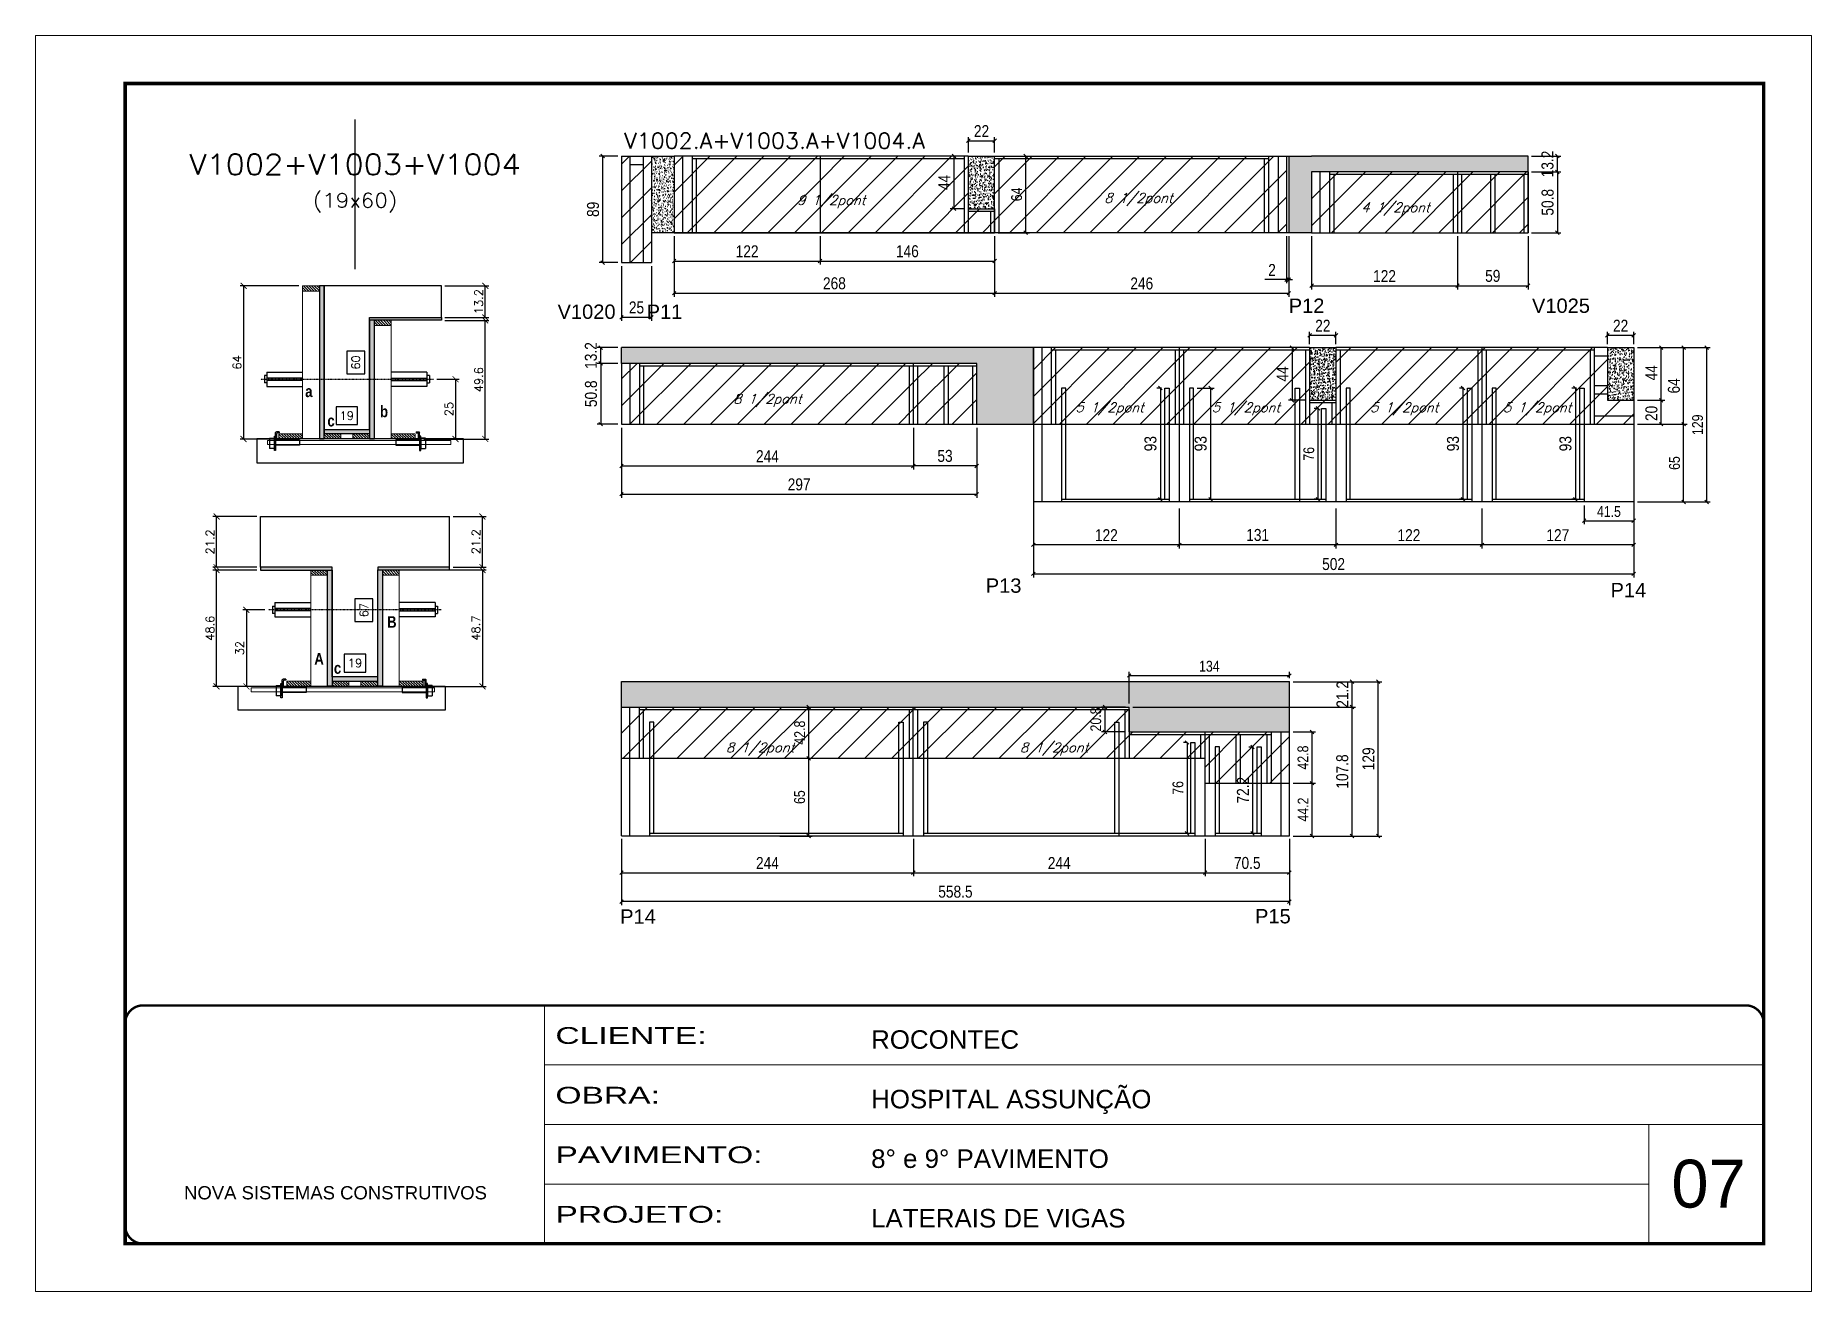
# Model space of a CAD drawing. Extents: x -20960 to -5926, y -2106 to 21915.
# Drawn here: x -9023 to -7538, y 19717 to 20767 of the extents above; entities that cross this region are included whole.
import ezdxf
from ezdxf.enums import TextEntityAlignment as Align

# ---------------------------------------------------------------- set-up
doc = ezdxf.new("R2010")
doc.units = 0
for name, pattern in [('CONTINUO', [0]), ('DASHED', [0.75, 0.5, -0.25]), ('HIDDEN', [0.375, 0.25, -0.125])]:
    doc.linetypes.add(name, pattern=pattern)
for name, color, linetype in [('5', 5, 'Continuous'), ('barrote', 251, 'Continuous'), ('COTA', 241, 'Continuous'), ('Cota Seção (2x)', 4, 'Continuous'), ('detalhes', 4, 'Continuous'), ('Painéis', 200, 'Continuous'), ('presilha', 1, 'Continuous'), ('Reaproveitamento', 251, 'Continuous'), ('SARR_2.2x7', 40, 'Continuous'), ('SARR_3.5x7', 81, 'Continuous'), ('TENSOR', 3, 'Continuous'), ('texto', 7, 'Continuous'), ('Texto de Titulo', 7, 'Continuous'), ('Texto Qtd Sarr', 242, 'Continuous')]:
    doc.layers.add(name, color=color, linetype=linetype)
for name, color, linetype, lineweight in [('CARIMBO', 255, 'Continuous', 9), ('CONCRETO', 251, 'Continuous', 25), ('Folhas', 255, 'Continuous', 9), ('Hachura', 251, 'Continuous', 9), ('Madeira', 126, 'Continuous', 18), ('SARRAFO DE PRESSAO', 251, 'DASHED', 9), ('SCO-___-LAJ', 2, 'Continuous', 0), ('Texto Seção', 7, 'Continuous', 15)]:
    doc.layers.add(name, color=color, linetype=linetype, lineweight=lineweight)
doc.styles.add('ARIAL', font='arial.ttf')
doc.styles.add('COTA TECNICA', font='techl___.ttf', dxfattribs={"height": 10})
doc.styles.add('COTA TECNICA-50', font='techl___.ttf', dxfattribs={"height": 9})
doc.styles.add('REGUA-120', font='ROMANS.shx', dxfattribs={"height": 15})
doc.styles.add('Romans', font='romans.shx')
doc.styles.get("Standard").update_dxf_attribs({"font": 'arial.ttf'})
doc.styles.add('TECNICA', font='techb___.ttf', dxfattribs={"height": 10})
doc.styles.add('Tecnologia', font='')
doc.styles.get('Tecnologia').set_extended_font_data('Forgotten Futurist')
doc.dimstyles.new('COTA PAINEL-50', dxfattribs={"dimtxt": 9, "dimasz": 3, "dimexe": 3, "dimexo": 3, "dimgap": 3, "dimtad": 1, "dimdec": 1, "dimzin": 12, "dimdsep": 46, "dimtxsty": 'COTA TECNICA-50', "dimblk1": 'OBLIQUE', "dimblk2": 'OBLIQUE', "dimsah": 1, "dimcen": 0.9, "dimclrd": 4, "dimclre": 4, "dimclrt": 240, "dimadec": 1, "dimazin": 3, "dimtfac": 1, "dimtdec": 1, "dimtmove": 0, "dimatfit": 3, "dimfxl": 1, "dimtolj": 1, "dimtzin": 12, "dimarcsym": 0})
doc.dimstyles.new('Cota Seção (2x)', dxfattribs={"dimtxt": 7, "dimasz": 5, "dimexe": 3, "dimexo": 3, "dimgap": 2, "dimtad": 3, "dimdec": 1, "dimlfac": 0.5, "dimzin": 12, "dimdsep": 46, "dimtxsty": 'Romans', "dimblk": 'ARCHTICK', "dimcen": 0, "dimclrd": 4, "dimclre": 4, "dimclrt": 1, "dimadec": 1, "dimazin": 3, "dimtfac": 1, "dimtdec": 1, "dimtmove": 0, "dimatfit": 3, "dimldrblk": 'OBLIQUE', "dimfxl": 1, "dimtolj": 1, "dimtzin": 12, "dimarcsym": 0})
doc.dimstyles.new('Cota Seção interna', dxfattribs={"dimtxt": 7, "dimasz": 6, "dimexe": 0.18, "dimexo": 2, "dimgap": -4, "dimtad": 3, "dimdec": 1, "dimlfac": 0.5, "dimzin": 12, "dimdsep": 46, "dimtxsty": 'Romans', "dimblk": 'ARCHTICK', "dimcen": 0.09, "dimse1": 1, "dimse2": 1, "dimsd1": 1, "dimsd2": 1, "dimclrd": 180, "dimclre": 5, "dimclrt": 1, "dimadec": 0, "dimazin": 3, "dimtfac": 1, "dimtdec": 1, "dimtofl": 0, "dimtmove": 0, "dimatfit": 3, "dimldrblk": 'ARCHTICK', "dimfxl": 1, "dimtolj": 1, "dimtzin": 0, "dimarcsym": 0})
doc.dimstyles.new('PAINEL', dxfattribs={"dimtxt": 10, "dimasz": 3, "dimexe": 3, "dimexo": 3, "dimgap": 3, "dimtad": 1, "dimdec": 1, "dimzin": 12, "dimdsep": 46, "dimtxsty": 'COTA TECNICA', "dimblk1": 'OBLIQUE', "dimblk2": 'OBLIQUE', "dimsah": 1, "dimcen": 0.9, "dimclrd": 4, "dimclre": 4, "dimclrt": 240, "dimadec": 1, "dimazin": 3, "dimtfac": 1, "dimtdec": 1, "dimtmove": 0, "dimatfit": 3, "dimfxl": 1, "dimtolj": 1, "dimtzin": 12, "dimarcsym": 0})
pattern_1 = [(50, (-1465.9054, 230.296), (5.4655401, -0.4781726), [0.5715, -6.2865]), (355, (-1465.9054, 230.296), (-1.0573026, 5.7317054), [0.4572, -5.0292175]), (100.451445, (-1465.45, 230.256), (4.4082374, 5.2535326), [0.4857003, -5.3427073]), (46.1842, (-1465.9054, 231.82), (8.1323712, -1.2612698), [0.85725, -9.42975]), (96.635558, (-1465.228, 231.715), (7.122124, 7.4227837), [0.7285507, -8.0140682]), (351.18415, (-1465.905, 231.82), (7.122124, 7.4227837), [0.685799, -7.543792]), (21, (-1465.1434, 231.439), (4.5484317, -3.0679559), [0.5715, -6.2865]), (326, (-1465.1434, 231.439), (1.8540609, 5.525639), [0.4572, -5.0292]), (71.451445, (-1464.7644, 231.1834), (6.4024926, 2.4576831), [0.4857003, -5.3426981]), (37.5, (-1465.9054, 230.296), (0.0926581, 2.53665117), [0, -4.96824, 0, -5.1054, 0, -5.04825]), (7.5, (-1465.9054, 230.296), (2.00458988, 3.00541724), [0, -2.91084, 0, -4.85394, 0, -1.92405]), (327.5, (-1467.6047, 230.296), (4.06771786, -0.17186232), [0, -1.905, 0, -5.9436, 0, -7.8867]), (317.5, (-1468.3667, 230.296), (4.44387544, 0.76279473), [0, -2.4765, 0, -3.94716, 0, -5.6007])]
pattern_2 = [(45, (3302.595, 1378.871), (-11.22532, 11.22532), [])]
pattern_3 = [(45, (3170, 2297.15), (-11.22532, 11.22532), [])]

msp = doc.modelspace()

# ---------------------------------------------------------------- texts
at = {"layer": '5', "linetype": 'Continuous'}
for s, p in [('V1020', (-8586.96, 20529.93)), ('P11', (-8512.48, 20529.93)), ('P12', (-7975.61, 20534.93)), ('V1025', (-7772.2, 20534.93)), ('P13', (-8228.91, 20300.93)), ('P14', (-7706.52, 20297.21)), ('P14', (-8534.62, 20024.25)), ('P15', (-8003.76, 20024.55))]:
    msp.add_text(s, height=12, rotation=0.00004, dxfattribs=at).set_placement(p)
at = {"layer": 'CARIMBO', "style": 'ARIAL'}
msp.add_text('07', height=40, dxfattribs=at).set_placement((-7655.64, 19786.96))
at = {"layer": 'detalhes', "style": 'TECNICA'}
for s, p in [('a', (-8797.99, 20464.55)), ('b', (-8735.44, 20447.71)), ('c', (-8779.44, 20440.01)), ('B', (-8729.55, 20271.77)), ('A', (-8790.38, 20240.93)), ('c', (-8774, 20233.23))]:
    msp.add_text(s, height=9.6, dxfattribs=at).set_placement(p)
at = {"layer": 'texto', "color": 2, "char_height": 8, "attachment_point": 5, "style": 'Romans'}
for s, insert in [('{\\Q19;\\C256;9 1/2pont}', (-8358.08, 20627.88)), ('{\\Q19;\\C256;8 1/2pont}', (-8101.24, 20629.72)), ('{\\Q19;\\C256;4 1/2pont}', (-7886.32, 20621.81)), ('{\\Q19;\\C256;8 1/2pont}', (-8411.53, 20461.76)), ('{\\Q19;\\C256;5 1/2pont}', (-8125.34, 20454.64)), ('{\\Q19;\\C256;5 1/2pont}', (-8011.35, 20454.64)), ('{\\Q19;\\C256;5 1/2pont}', (-7878.98, 20454.64)), ('{\\Q19;\\C256;5 1/2pont}', (-7767.78, 20454.64)), ('{\\Q19;\\C256;8 1/2pont}', (-8417.63, 20170.29)), ('{\\Q19;\\C256;8 1/2pont}', (-8171.79, 20170.29))]:
    msp.add_mtext(s, dxfattribs=dict(at, insert=insert))
at = {"layer": 'Texto Seção', "style": 'REGUA-120', "width": 1.05}
msp.add_text('V1002.A+V1003.A+V1004.A', height=13, dxfattribs=at).set_placement((-8531.31, 20672.35))

# ---------------------------------------------------------------- blocks, each defined once
blk = doc.blocks.new('9999999999')
at = {"color": 30, "linetype": 'CONTINUO'}
for p, q in [((98564.6, 34230.2), (98564.6, 34429.4)), ((98564.6, 34379.6), (99584, 34379.6)), ((98564.6, 34329.8), (99488, 34329.8)), ((99584, 34329.8), (99488, 34329.8)), ((99488, 34329.8), (99488, 34230.2)), ((98564.6, 34280), (99488, 34280))]:
    blk.add_line(p, q, dxfattribs=at)
at = {"color": 30, "linetype": 'CONTINUO', "const_width": 2}
blk.add_lwpolyline([(99584, 34230.2), (99584, 34414.4, 0.414214), (99569, 34429.4), (98229, 34429.4, 0.414214), (98214, 34414.4), (98214, 34245.2, 0.414214), (98229, 34230.2), (99584, 34230.2)], format="xyb", dxfattribs=at)
at = {"layer": 'Folhas'}
blk.add_lwpolyline([(98139, 34190.2), (99624, 34190.2), (99624, 35240.2), (98139, 35240.2)], close=True, dxfattribs=at)
at = {"layer": 'Folhas', "color": 30, "const_width": 3}
blk.add_lwpolyline([(98214, 34230.2), (99584, 34230.2), (99584, 35200.2), (98214, 35200.2)], close=True, dxfattribs=at)
at = {"color": 7, "linetype": 'Continuous', "ltscale": 5, "style": 'ARIAL'}
for s, height, p in [('ROCONTEC', 15.48, (98837.7, 34393.1)), ('HOSPITAL ASSUNÇÃO', 15.483, (98837.7, 34343.3)), ('8° e 9° PAVIMENTO', 15.483, (98837.7, 34293.5)), ('NOVA SISTEMAS CONSTRUTIVOS', 11.059, (98263.2, 34267.2)), ('LATERAIS DE VIGAS', 15.483, (98837.7, 34243.7))]:
    blk.add_text(s, height=height, dxfattribs=at).set_placement(p)
at = {"layer": 'Folhas', "color": 7, "style": 'Tecnologia', "width": 1.5}
for s, p in [('CLIENTE:', (98573.7, 34397.2)), ('OBRA:', (98573.7, 34347.3)), ('PAVIMENTO:', (98573.7, 34297.5)), ('PROJETO:', (98573.7, 34247.7))]:
    blk.add_text(s, height=14, dxfattribs=at).set_placement(p)
blk = doc.blocks.new('titulo1')
at = {"layer": 'Defpoints', "color": 252, "linetype": 'HIDDEN', "ltscale": 2}
blk.add_line((0, 0), (0, 125), dxfattribs=at)
at = {"layer": 'Defpoints', "style": 'Romans', "oblique": 15}
blk.add_attdef('FOLHA', text='', height=10, dxfattribs=at).set_placement((0, 15.6), align=Align.MIDDLE_CENTER)
at = {"layer": 'Texto Qtd Sarr', "color": 3, "style": 'Romans', "oblique": 15}
for tag, height, p in [('TITULO', 17, (0, 71.4)), ('SEÇÃO', 12, (0, 41.5))]:
    blk.add_attdef(tag, text='', height=height, dxfattribs=at).set_placement(p, align=Align.MIDDLE_CENTER)
blk = doc.blocks.new('_Oblique')
at = {"color": 0, "linetype": 'ByBlock', "lineweight": -2}
blk.add_line((-0.5, -0.5), (0.5, 0.5), dxfattribs=at)
blk = doc.blocks.new('*D6470')
at = {"layer": 'COTA', "color": 4, "linetype": 'ByBlock', "lineweight": -2, "transparency": 16777216}
for p, q in [((-8243.5, 20669), (-8243.5, 20681.9)), ((-8243.5, 20678.9), (-8221.5, 20678.9)), ((-8221.5, 20669), (-8221.5, 20681.9))]:
    blk.add_line(p, q, dxfattribs=at)
at = {"layer": 'Defpoints', "color": 0, "linetype": 'ByBlock', "transparency": 16777216}
for p in [(-8221.5, 20678.9), (-8243.5, 20666), (-8221.5, 20666)]:
    blk.add_point(p, dxfattribs=at)
at = {"layer": 'COTA', "color": 4, "linetype": 'ByBlock', "lineweight": -2, "transparency": 16777216, "xscale": 3, "yscale": 3, "zscale": 3, "rotation": 180}
blk.add_blockref('_Oblique', (-8243.5, 20678.9), dxfattribs=at)
at = {"layer": 'COTA', "color": 4, "linetype": 'ByBlock', "lineweight": -2, "transparency": 16777216, "xscale": 3, "yscale": 3, "zscale": 3}
blk.add_blockref('_Oblique', (-8221.5, 20678.9), dxfattribs=at)
at = {"layer": 'COTA', "color": 240, "linetype": 'ByBlock', "transparency": 16777216, "insert": (-8232.5, 20686.9), "char_height": 10, "attachment_point": 5, "style": 'COTA TECNICA'}
blk.add_mtext('\\A1;22', dxfattribs=at)
blk = doc.blocks.new('*D6471')
at = {"layer": 'COTA', "color": 4, "linetype": 'ByBlock', "lineweight": -2, "transparency": 16777216}
for p, q in [((-8536.5, 20666), (-8552.2, 20666)), ((-8549.2, 20577), (-8549.2, 20666)), ((-8536.5, 20577), (-8552.2, 20577))]:
    blk.add_line(p, q, dxfattribs=at)
at = {"layer": 'Defpoints', "color": 0, "linetype": 'ByBlock', "transparency": 16777216}
for p in [(-8549.2, 20666), (-8533.5, 20666), (-8533.5, 20577)]:
    blk.add_point(p, dxfattribs=at)
at = {"layer": 'COTA', "color": 4, "linetype": 'ByBlock', "lineweight": -2, "transparency": 16777216, "xscale": 3, "yscale": 3, "zscale": 3}
for p, rotation in [((-8549.2, 20666), 90), ((-8549.2, 20577), 270)]:
    blk.add_blockref('_Oblique', p, dxfattribs=dict(at, rotation=rotation))
at = {"layer": 'COTA', "color": 240, "linetype": 'ByBlock', "transparency": 16777216, "insert": (-8557.3, 20621.5), "char_height": 10, "attachment_point": 5, "rotation": 90, "style": 'COTA TECNICA'}
blk.add_mtext('\\A1;89', dxfattribs=at)
blk = doc.blocks.new('*D6472')
at = {"layer": 'COTA', "color": 4, "linetype": 'ByBlock', "lineweight": -2, "transparency": 16777216}
for p, q in [((-8533.5, 20574), (-8533.5, 20528.3)), ((-8508.5, 20574), (-8508.5, 20528.3)), ((-8533.5, 20531.3), (-8508.5, 20531.3))]:
    blk.add_line(p, q, dxfattribs=at)
at = {"layer": 'Defpoints', "color": 0, "linetype": 'ByBlock', "transparency": 16777216}
for p in [(-8533.5, 20577), (-8508.5, 20577), (-8508.5, 20531.3)]:
    blk.add_point(p, dxfattribs=at)
at = {"layer": 'COTA', "color": 4, "linetype": 'ByBlock', "lineweight": -2, "transparency": 16777216, "xscale": 3, "yscale": 3, "zscale": 3, "rotation": 180}
blk.add_blockref('_Oblique', (-8533.5, 20531.3), dxfattribs=at)
at = {"layer": 'COTA', "color": 4, "linetype": 'ByBlock', "lineweight": -2, "transparency": 16777216, "xscale": 3, "yscale": 3, "zscale": 3}
blk.add_blockref('_Oblique', (-8508.5, 20531.3), dxfattribs=at)
at = {"layer": 'COTA', "color": 240, "linetype": 'ByBlock', "transparency": 16777216, "insert": (-8521, 20539.4), "char_height": 10, "attachment_point": 5, "style": 'COTA TECNICA'}
blk.add_mtext('\\A1;25', dxfattribs=at)
blk = doc.blocks.new('*D6473')
at = {"layer": 'COTA', "color": 4, "linetype": 'ByBlock', "lineweight": -2, "transparency": 16777216}
for p, q in [((-8489.5, 20599), (-8489.5, 20548.4)), ((-8221.5, 20599), (-8221.5, 20548.4)), ((-8489.5, 20551.4), (-8221.5, 20551.4))]:
    blk.add_line(p, q, dxfattribs=at)
at = {"layer": 'Defpoints', "color": 0, "linetype": 'ByBlock', "transparency": 16777216}
for p in [(-8489.5, 20602), (-8221.5, 20602), (-8221.5, 20551.4)]:
    blk.add_point(p, dxfattribs=at)
at = {"layer": 'COTA', "color": 4, "linetype": 'ByBlock', "lineweight": -2, "transparency": 16777216, "xscale": 3, "yscale": 3, "zscale": 3, "rotation": 180}
blk.add_blockref('_Oblique', (-8489.5, 20551.4), dxfattribs=at)
at = {"layer": 'COTA', "color": 4, "linetype": 'ByBlock', "lineweight": -2, "transparency": 16777216, "xscale": 3, "yscale": 3, "zscale": 3}
blk.add_blockref('_Oblique', (-8221.5, 20551.4), dxfattribs=at)
at = {"layer": 'COTA', "color": 240, "linetype": 'ByBlock', "transparency": 16777216, "insert": (-8355.5, 20559.6), "char_height": 10, "attachment_point": 5, "style": 'COTA TECNICA'}
blk.add_mtext('\\A1;268', dxfattribs=at)
blk = doc.blocks.new('*D6474')
at = {"layer": 'COTA', "color": 4, "linetype": 'ByBlock', "lineweight": -2, "transparency": 16777216}
for p, q in [((-8246.5, 20666), (-8258.6, 20666)), ((-8255.6, 20666), (-8255.6, 20622)), ((-8246.5, 20622), (-8258.6, 20622))]:
    blk.add_line(p, q, dxfattribs=at)
at = {"layer": 'Defpoints', "color": 0, "linetype": 'ByBlock', "transparency": 16777216}
for p in [(-8243.5, 20666), (-8255.6, 20622), (-8243.5, 20622)]:
    blk.add_point(p, dxfattribs=at)
at = {"layer": 'COTA', "color": 4, "linetype": 'ByBlock', "lineweight": -2, "transparency": 16777216, "xscale": 3, "yscale": 3, "zscale": 3}
for p, rotation in [((-8255.6, 20666), 90), ((-8255.6, 20622), 270)]:
    blk.add_blockref('_Oblique', p, dxfattribs=dict(at, rotation=rotation))
at = {"layer": 'COTA', "color": 240, "linetype": 'ByBlock', "transparency": 16777216, "insert": (-8263.7, 20644), "char_height": 10, "attachment_point": 5, "rotation": 90, "style": 'COTA TECNICA'}
blk.add_mtext('\\A1;44', dxfattribs=at)
blk = doc.blocks.new('*D6475')
at = {"layer": 'COTA', "color": 4, "linetype": 'ByBlock', "lineweight": -2, "transparency": 16777216}
for p, q in [((-8221.5, 20579), (-8221.5, 20548.4)), ((-7975.5, 20579), (-7975.5, 20548.4)), ((-8221.5, 20551.4), (-7975.5, 20551.4))]:
    blk.add_line(p, q, dxfattribs=at)
at = {"layer": 'Defpoints', "color": 0, "linetype": 'ByBlock', "transparency": 16777216}
for p in [(-8221.5, 20582), (-7975.5, 20582), (-7975.5, 20551.4)]:
    blk.add_point(p, dxfattribs=at)
at = {"layer": 'COTA', "color": 4, "linetype": 'ByBlock', "lineweight": -2, "transparency": 16777216, "xscale": 3, "yscale": 3, "zscale": 3, "rotation": 180}
blk.add_blockref('_Oblique', (-8221.5, 20551.4), dxfattribs=at)
at = {"layer": 'COTA', "color": 4, "linetype": 'ByBlock', "lineweight": -2, "transparency": 16777216, "xscale": 3, "yscale": 3, "zscale": 3}
blk.add_blockref('_Oblique', (-7975.5, 20551.4), dxfattribs=at)
at = {"layer": 'COTA', "color": 240, "linetype": 'ByBlock', "transparency": 16777216, "insert": (-8098.5, 20559.5), "char_height": 10, "attachment_point": 5, "style": 'COTA TECNICA'}
blk.add_mtext('\\A1;246', dxfattribs=at)
blk = doc.blocks.new('*D6476')
at = {"layer": 'COTA', "color": 4, "linetype": 'ByBlock', "lineweight": -2, "transparency": 16777216}
for p, q in [((-7956.5, 20599), (-7956.5, 20554.6)), ((-7834.5, 20599), (-7834.5, 20554.6)), ((-7956.5, 20557.6), (-7834.5, 20557.6))]:
    blk.add_line(p, q, dxfattribs=at)
at = {"layer": 'Defpoints', "color": 0, "linetype": 'ByBlock', "transparency": 16777216}
for p in [(-7956.5, 20602), (-7834.5, 20602), (-7834.5, 20557.6)]:
    blk.add_point(p, dxfattribs=at)
at = {"layer": 'COTA', "color": 4, "linetype": 'ByBlock', "lineweight": -2, "transparency": 16777216, "xscale": 3, "yscale": 3, "zscale": 3, "rotation": 180}
blk.add_blockref('_Oblique', (-7956.5, 20557.6), dxfattribs=at)
at = {"layer": 'COTA', "color": 4, "linetype": 'ByBlock', "lineweight": -2, "transparency": 16777216, "xscale": 3, "yscale": 3, "zscale": 3}
blk.add_blockref('_Oblique', (-7834.5, 20557.6), dxfattribs=at)
at = {"layer": 'COTA', "color": 240, "linetype": 'ByBlock', "transparency": 16777216, "insert": (-7895.5, 20565.7), "char_height": 10, "attachment_point": 5, "style": 'COTA TECNICA'}
blk.add_mtext('\\A1;122', dxfattribs=at)
blk = doc.blocks.new('*D6477')
at = {"layer": 'COTA', "color": 4, "linetype": 'ByBlock', "lineweight": -2, "transparency": 16777216}
for p, q in [((-7834.5, 20599), (-7834.5, 20554.6)), ((-7775.5, 20599), (-7775.5, 20554.6)), ((-7834.5, 20557.6), (-7775.5, 20557.6))]:
    blk.add_line(p, q, dxfattribs=at)
at = {"layer": 'Defpoints', "color": 0, "linetype": 'ByBlock', "transparency": 16777216}
for p in [(-7834.5, 20602), (-7775.5, 20602), (-7775.5, 20557.6)]:
    blk.add_point(p, dxfattribs=at)
at = {"layer": 'COTA', "color": 4, "linetype": 'ByBlock', "lineweight": -2, "transparency": 16777216, "xscale": 3, "yscale": 3, "zscale": 3, "rotation": 180}
blk.add_blockref('_Oblique', (-7834.5, 20557.6), dxfattribs=at)
at = {"layer": 'COTA', "color": 4, "linetype": 'ByBlock', "lineweight": -2, "transparency": 16777216, "xscale": 3, "yscale": 3, "zscale": 3}
blk.add_blockref('_Oblique', (-7775.5, 20557.6), dxfattribs=at)
at = {"layer": 'COTA', "color": 240, "linetype": 'ByBlock', "transparency": 16777216, "insert": (-7805, 20565.8), "char_height": 10, "attachment_point": 5, "style": 'COTA TECNICA'}
blk.add_mtext('\\A1;59', dxfattribs=at)
blk = doc.blocks.new('*D6478')
at = {"layer": 'COTA', "color": 4, "lineweight": -2, "transparency": 16777216}
for p, q in [((-7772.5, 20652.8), (-7748, 20652.8)), ((-7751, 20652.8), (-7751, 20602)), ((-7772.5, 20602), (-7748, 20602))]:
    blk.add_line(p, q, dxfattribs=at)
at = {"layer": 'Defpoints', "color": 0, "transparency": 16777216}
for p in [(-7775.5, 20652.8), (-7775.5, 20602), (-7751, 20602)]:
    blk.add_point(p, dxfattribs=at)
at = {"layer": 'COTA', "color": 4, "lineweight": -2, "transparency": 16777216, "xscale": 3, "yscale": 3, "zscale": 3}
for p, rotation in [((-7751, 20652.8), 90), ((-7751, 20602), 270)]:
    blk.add_blockref('_Oblique', p, dxfattribs=dict(at, rotation=rotation))
at = {"layer": 'COTA', "color": 240, "transparency": 16777216, "insert": (-7759.1, 20627.4), "char_height": 10, "attachment_point": 5, "rotation": 90, "style": 'COTA TECNICA'}
blk.add_mtext('\\A1;50.8', dxfattribs=at)
blk = doc.blocks.new('*D6479')
at = {"layer": 'COTA', "color": 4, "lineweight": -2, "transparency": 16777216}
for p, q in [((-7772.5, 20666), (-7748, 20666)), ((-7751, 20652.8), (-7751, 20666)), ((-7772.5, 20652.8), (-7748, 20652.8))]:
    blk.add_line(p, q, dxfattribs=at)
at = {"layer": 'Defpoints', "color": 0, "transparency": 16777216}
for p in [(-7775.5, 20666), (-7751, 20666), (-7775.5, 20652.8)]:
    blk.add_point(p, dxfattribs=at)
at = {"layer": 'COTA', "color": 4, "lineweight": -2, "transparency": 16777216, "xscale": 3, "yscale": 3, "zscale": 3}
for p, rotation in [((-7751, 20666), 90), ((-7751, 20652.8), 270)]:
    blk.add_blockref('_Oblique', p, dxfattribs=dict(at, rotation=rotation))
at = {"layer": 'COTA', "color": 240, "transparency": 16777216, "insert": (-7759.2, 20659.4), "char_height": 10, "attachment_point": 5, "rotation": 90, "style": 'COTA TECNICA'}
blk.add_mtext('\\A1;13.2', dxfattribs=at)
blk = doc.blocks.new('*D6532')
at = {"layer": 'COTA', "color": 4, "lineweight": -2, "transparency": 16777216}
for p, q in [((-7977.5, 20599), (-7977.5, 20559.8)), ((-7975.5, 20599), (-7975.5, 20559.8)), ((-7977.5, 20562.8), (-7995.6, 20562.8)), ((-7975.5, 20562.8), (-7977.5, 20562.8)), ((-7975.5, 20562.8), (-7972.5, 20562.8))]:
    blk.add_line(p, q, dxfattribs=at)
at = {"layer": 'Defpoints', "color": 0, "transparency": 16777216}
for p in [(-7977.5, 20602), (-7975.5, 20602), (-7975.5, 20562.8)]:
    blk.add_point(p, dxfattribs=at)
at = {"layer": 'COTA', "color": 4, "lineweight": -2, "transparency": 16777216, "xscale": 3, "yscale": 3, "zscale": 3}
blk.add_blockref('_Oblique', (-7977.5, 20562.8), dxfattribs=at)
at = {"layer": 'COTA', "color": 4, "lineweight": -2, "transparency": 16777216, "xscale": 3, "yscale": 3, "zscale": 3, "rotation": 180}
blk.add_blockref('_Oblique', (-7975.5, 20562.8), dxfattribs=at)
at = {"layer": 'COTA', "color": 240, "transparency": 16777216, "insert": (-7989.6, 20570.8), "char_height": 10, "attachment_point": 5, "style": 'COTA TECNICA'}
blk.add_mtext('\\A1;2', dxfattribs=at)
blk = doc.blocks.new('*D6533')
at = {"layer": 'COTA', "color": 4, "lineweight": -2, "ltscale": 25, "transparency": 16777216}
for p, q in [((-8489.5, 20599), (-8489.5, 20575.3)), ((-8367.5, 20599), (-8367.5, 20575.3)), ((-8489.5, 20578.3), (-8367.5, 20578.3))]:
    blk.add_line(p, q, dxfattribs=at)
at = {"layer": 'Defpoints', "color": 0, "ltscale": 25, "transparency": 16777216}
for p in [(-8489.5, 20602), (-8367.5, 20602), (-8367.5, 20578.3)]:
    blk.add_point(p, dxfattribs=at)
at = {"layer": 'COTA', "color": 4, "lineweight": -2, "ltscale": 25, "transparency": 16777216, "xscale": 3, "yscale": 3, "zscale": 3, "rotation": 180}
blk.add_blockref('_Oblique', (-8489.5, 20578.3), dxfattribs=at)
at = {"layer": 'COTA', "color": 4, "lineweight": -2, "ltscale": 25, "transparency": 16777216, "xscale": 3, "yscale": 3, "zscale": 3}
blk.add_blockref('_Oblique', (-8367.5, 20578.3), dxfattribs=at)
at = {"layer": 'COTA', "color": 240, "ltscale": 25, "transparency": 16777216, "insert": (-8428.5, 20586.4), "char_height": 10, "attachment_point": 5, "style": 'COTA TECNICA'}
blk.add_mtext('\\A1;122', dxfattribs=at)
blk = doc.blocks.new('*D6534')
at = {"layer": 'COTA', "color": 4, "lineweight": -2, "ltscale": 25, "transparency": 16777216}
for p, q in [((-8367.5, 20599), (-8367.5, 20575.3)), ((-8221.5, 20599), (-8221.5, 20575.3)), ((-8367.5, 20578.3), (-8221.5, 20578.3))]:
    blk.add_line(p, q, dxfattribs=at)
at = {"layer": 'Defpoints', "color": 0, "ltscale": 25, "transparency": 16777216}
for p in [(-8367.5, 20602), (-8221.5, 20602), (-8221.5, 20578.3)]:
    blk.add_point(p, dxfattribs=at)
at = {"layer": 'COTA', "color": 4, "lineweight": -2, "ltscale": 25, "transparency": 16777216, "xscale": 3, "yscale": 3, "zscale": 3, "rotation": 180}
blk.add_blockref('_Oblique', (-8367.5, 20578.3), dxfattribs=at)
at = {"layer": 'COTA', "color": 4, "lineweight": -2, "ltscale": 25, "transparency": 16777216, "xscale": 3, "yscale": 3, "zscale": 3}
blk.add_blockref('_Oblique', (-8221.5, 20578.3), dxfattribs=at)
at = {"layer": 'COTA', "color": 240, "ltscale": 25, "transparency": 16777216, "insert": (-8294.5, 20586.4), "char_height": 10, "attachment_point": 5, "style": 'COTA TECNICA'}
blk.add_mtext('\\A1;146', dxfattribs=at)
blk = doc.blocks.new('*D6451')
at = {"layer": 'COTA', "color": 4, "linetype": 'ByBlock', "lineweight": -2, "transparency": 16777216}
for p, q in [((-8533.5, 20438.9), (-8533.5, 20380.4)), ((-8236.5, 20438.9), (-8236.5, 20380.4)), ((-8533.5, 20383.4), (-8236.5, 20383.4))]:
    blk.add_line(p, q, dxfattribs=at)
at = {"layer": 'Defpoints', "color": 0, "linetype": 'ByBlock', "transparency": 16777216}
for p in [(-8533.5, 20441.9), (-8236.5, 20441.9), (-8236.5, 20383.4)]:
    blk.add_point(p, dxfattribs=at)
at = {"layer": 'COTA', "color": 4, "linetype": 'ByBlock', "lineweight": -2, "transparency": 16777216, "xscale": 3, "yscale": 3, "zscale": 3, "rotation": 180}
blk.add_blockref('_Oblique', (-8533.5, 20383.4), dxfattribs=at)
at = {"layer": 'COTA', "color": 4, "linetype": 'ByBlock', "lineweight": -2, "transparency": 16777216, "xscale": 3, "yscale": 3, "zscale": 3}
blk.add_blockref('_Oblique', (-8236.5, 20383.4), dxfattribs=at)
at = {"layer": 'COTA', "color": 240, "linetype": 'ByBlock', "transparency": 16777216, "insert": (-8385, 20391.5), "char_height": 10, "attachment_point": 5, "style": 'COTA TECNICA'}
blk.add_mtext('\\A1;297', dxfattribs=at)
blk = doc.blocks.new('*D6452')
at = {"layer": 'COTA', "color": 4, "linetype": 'ByBlock', "lineweight": -2, "transparency": 16777216}
for p, q in [((-7958.1, 20508.9), (-7958.1, 20519.2)), ((-7958.1, 20516.2), (-7936.1, 20516.2)), ((-7936.1, 20508.9), (-7936.1, 20519.2))]:
    blk.add_line(p, q, dxfattribs=at)
at = {"layer": 'Defpoints', "color": 0, "linetype": 'ByBlock', "transparency": 16777216}
for p in [(-7936.1, 20516.2), (-7958.1, 20505.9), (-7936.1, 20505.9)]:
    blk.add_point(p, dxfattribs=at)
at = {"layer": 'COTA', "color": 4, "linetype": 'ByBlock', "lineweight": -2, "transparency": 16777216, "xscale": 3, "yscale": 3, "zscale": 3, "rotation": 180}
blk.add_blockref('_Oblique', (-7958.1, 20516.2), dxfattribs=at)
at = {"layer": 'COTA', "color": 4, "linetype": 'ByBlock', "lineweight": -2, "transparency": 16777216, "xscale": 3, "yscale": 3, "zscale": 3}
blk.add_blockref('_Oblique', (-7936.1, 20516.2), dxfattribs=at)
at = {"layer": 'COTA', "color": 240, "linetype": 'ByBlock', "transparency": 16777216, "insert": (-7947.1, 20524.2), "char_height": 10, "attachment_point": 5, "style": 'COTA TECNICA'}
blk.add_mtext('\\A1;22', dxfattribs=at)
blk = doc.blocks.new('*D6453')
at = {"layer": 'COTA', "color": 4, "linetype": 'ByBlock', "lineweight": -2, "transparency": 16777216}
for p, q in [((-7961.1, 20505.9), (-7975.8, 20505.9)), ((-7972.8, 20505.9), (-7972.8, 20461.9)), ((-7961.1, 20461.9), (-7975.8, 20461.9))]:
    blk.add_line(p, q, dxfattribs=at)
at = {"layer": 'Defpoints', "color": 0, "linetype": 'ByBlock', "transparency": 16777216}
for p in [(-7958.1, 20505.9), (-7972.8, 20461.9), (-7958.1, 20461.9)]:
    blk.add_point(p, dxfattribs=at)
at = {"layer": 'COTA', "color": 4, "linetype": 'ByBlock', "lineweight": -2, "transparency": 16777216, "xscale": 3, "yscale": 3, "zscale": 3}
for p, rotation in [((-7972.8, 20505.9), 90), ((-7972.8, 20461.9), 270)]:
    blk.add_blockref('_Oblique', p, dxfattribs=dict(at, rotation=rotation))
at = {"layer": 'COTA', "color": 240, "linetype": 'ByBlock', "transparency": 16777216, "insert": (-7980.8, 20483.9), "char_height": 10, "attachment_point": 5, "rotation": 90, "style": 'COTA TECNICA'}
blk.add_mtext('\\A1;44', dxfattribs=at)
blk = doc.blocks.new('*D6454')
at = {"layer": 'COTA', "color": 4, "linetype": 'ByBlock', "lineweight": -2, "transparency": 16777216}
for p, q in [((-8289.5, 20438.9), (-8289.5, 20404)), ((-8236.5, 20438.9), (-8236.5, 20404)), ((-8236.5, 20407), (-8289.5, 20407))]:
    blk.add_line(p, q, dxfattribs=at)
at = {"layer": 'Defpoints', "color": 0, "linetype": 'ByBlock', "transparency": 16777216}
for p in [(-8289.5, 20441.9), (-8236.5, 20441.9), (-8289.5, 20407)]:
    blk.add_point(p, dxfattribs=at)
at = {"layer": 'COTA', "color": 4, "linetype": 'ByBlock', "lineweight": -2, "transparency": 16777216, "xscale": 3, "yscale": 3, "zscale": 3, "rotation": 180}
blk.add_blockref('_Oblique', (-8289.5, 20407), dxfattribs=at)
at = {"layer": 'COTA', "color": 4, "linetype": 'ByBlock', "lineweight": -2, "transparency": 16777216, "xscale": 3, "yscale": 3, "zscale": 3}
blk.add_blockref('_Oblique', (-8236.5, 20407), dxfattribs=at)
at = {"layer": 'COTA', "color": 240, "linetype": 'ByBlock', "transparency": 16777216, "insert": (-8263, 20415.3), "char_height": 10, "attachment_point": 5, "style": 'COTA TECNICA'}
blk.add_mtext('\\A1;53', dxfattribs=at)
blk = doc.blocks.new('*D6455')
at = {"layer": 'COTA', "color": 4, "linetype": 'ByBlock', "lineweight": -2, "transparency": 16777216}
for p, q in [((-8189.1, 20371.5), (-8189.1, 20338)), ((-8067.1, 20371.5), (-8067.1, 20338)), ((-8067.1, 20341), (-8189.1, 20341))]:
    blk.add_line(p, q, dxfattribs=at)
at = {"layer": 'Defpoints', "color": 0, "linetype": 'ByBlock', "transparency": 16777216}
for p in [(-8189.1, 20374.5), (-8067.1, 20374.5), (-8189.1, 20341)]:
    blk.add_point(p, dxfattribs=at)
at = {"layer": 'COTA', "color": 4, "linetype": 'ByBlock', "lineweight": -2, "transparency": 16777216, "xscale": 3, "yscale": 3, "zscale": 3, "rotation": 180}
blk.add_blockref('_Oblique', (-8189.1, 20341), dxfattribs=at)
at = {"layer": 'COTA', "color": 4, "linetype": 'ByBlock', "lineweight": -2, "transparency": 16777216, "xscale": 3, "yscale": 3, "zscale": 3}
blk.add_blockref('_Oblique', (-8067.1, 20341), dxfattribs=at)
at = {"layer": 'COTA', "color": 240, "linetype": 'ByBlock', "transparency": 16777216, "insert": (-8128.1, 20349.1), "char_height": 10, "attachment_point": 5, "style": 'COTA TECNICA'}
blk.add_mtext('\\A1;122', dxfattribs=at)
blk = doc.blocks.new('*D6456')
at = {"layer": 'COTA', "color": 4, "linetype": 'ByBlock', "lineweight": -2, "transparency": 16777216}
for p, q in [((-8067.1, 20371.5), (-8067.1, 20338)), ((-7936.1, 20371.5), (-7936.1, 20338)), ((-7936.1, 20341), (-8067.1, 20341))]:
    blk.add_line(p, q, dxfattribs=at)
at = {"layer": 'Defpoints', "color": 0, "linetype": 'ByBlock', "transparency": 16777216}
for p in [(-8067.1, 20374.5), (-7936.1, 20374.5), (-8067.1, 20341)]:
    blk.add_point(p, dxfattribs=at)
at = {"layer": 'COTA', "color": 4, "linetype": 'ByBlock', "lineweight": -2, "transparency": 16777216, "xscale": 3, "yscale": 3, "zscale": 3, "rotation": 180}
blk.add_blockref('_Oblique', (-8067.1, 20341), dxfattribs=at)
at = {"layer": 'COTA', "color": 4, "linetype": 'ByBlock', "lineweight": -2, "transparency": 16777216, "xscale": 3, "yscale": 3, "zscale": 3}
blk.add_blockref('_Oblique', (-7936.1, 20341), dxfattribs=at)
at = {"layer": 'COTA', "color": 240, "linetype": 'ByBlock', "transparency": 16777216, "insert": (-8001.6, 20349.2), "char_height": 10, "attachment_point": 5, "style": 'COTA TECNICA'}
blk.add_mtext('\\A1;131', dxfattribs=at)
blk = doc.blocks.new('*D6457')
at = {"layer": 'COTA', "color": 4, "linetype": 'ByBlock', "lineweight": -2, "transparency": 16777216}
for p, q in [((-7936.1, 20371.5), (-7936.1, 20338)), ((-7814.1, 20371.5), (-7814.1, 20338)), ((-7814.1, 20341), (-7936.1, 20341))]:
    blk.add_line(p, q, dxfattribs=at)
at = {"layer": 'Defpoints', "color": 0, "linetype": 'ByBlock', "transparency": 16777216}
for p in [(-7936.1, 20374.5), (-7814.1, 20374.5), (-7936.1, 20341)]:
    blk.add_point(p, dxfattribs=at)
at = {"layer": 'COTA', "color": 4, "linetype": 'ByBlock', "lineweight": -2, "transparency": 16777216, "xscale": 3, "yscale": 3, "zscale": 3, "rotation": 180}
blk.add_blockref('_Oblique', (-7936.1, 20341), dxfattribs=at)
at = {"layer": 'COTA', "color": 4, "linetype": 'ByBlock', "lineweight": -2, "transparency": 16777216, "xscale": 3, "yscale": 3, "zscale": 3}
blk.add_blockref('_Oblique', (-7814.1, 20341), dxfattribs=at)
at = {"layer": 'COTA', "color": 240, "linetype": 'ByBlock', "transparency": 16777216, "insert": (-7875.1, 20349.1), "char_height": 10, "attachment_point": 5, "style": 'COTA TECNICA'}
blk.add_mtext('\\A1;122', dxfattribs=at)
blk = doc.blocks.new('*D6458')
at = {"layer": 'COTA', "color": 4, "linetype": 'ByBlock', "lineweight": -2, "transparency": 16777216}
for p, q in [((-7814.1, 20371.5), (-7814.1, 20338)), ((-7687.1, 20371.5), (-7687.1, 20338)), ((-7687.1, 20341), (-7814.1, 20341))]:
    blk.add_line(p, q, dxfattribs=at)
at = {"layer": 'Defpoints', "color": 0, "linetype": 'ByBlock', "transparency": 16777216}
for p in [(-7814.1, 20374.5), (-7687.1, 20374.5), (-7814.1, 20341)]:
    blk.add_point(p, dxfattribs=at)
at = {"layer": 'COTA', "color": 4, "linetype": 'ByBlock', "lineweight": -2, "transparency": 16777216, "xscale": 3, "yscale": 3, "zscale": 3, "rotation": 180}
blk.add_blockref('_Oblique', (-7814.1, 20341), dxfattribs=at)
at = {"layer": 'COTA', "color": 4, "linetype": 'ByBlock', "lineweight": -2, "transparency": 16777216, "xscale": 3, "yscale": 3, "zscale": 3}
blk.add_blockref('_Oblique', (-7687.1, 20341), dxfattribs=at)
at = {"layer": 'COTA', "color": 240, "linetype": 'ByBlock', "transparency": 16777216, "insert": (-7750.6, 20349.1), "char_height": 10, "attachment_point": 5, "style": 'COTA TECNICA'}
blk.add_mtext('\\A1;127', dxfattribs=at)
blk = doc.blocks.new('*D6459')
at = {"layer": 'COTA', "color": 4, "linetype": 'ByBlock', "lineweight": -2, "transparency": 16777216}
for p, q in [((-8536.5, 20492.7), (-8553.9, 20492.7)), ((-8550.9, 20492.7), (-8550.9, 20441.9)), ((-8536.5, 20441.9), (-8553.9, 20441.9))]:
    blk.add_line(p, q, dxfattribs=at)
at = {"layer": 'Defpoints', "color": 0, "linetype": 'ByBlock', "transparency": 16777216}
for p in [(-8533.5, 20492.7), (-8550.9, 20441.9), (-8533.5, 20441.9)]:
    blk.add_point(p, dxfattribs=at)
at = {"layer": 'COTA', "color": 4, "linetype": 'ByBlock', "lineweight": -2, "transparency": 16777216, "xscale": 3, "yscale": 3, "zscale": 3}
for p, rotation in [((-8550.9, 20492.7), 90), ((-8550.9, 20441.9), 270)]:
    blk.add_blockref('_Oblique', p, dxfattribs=dict(at, rotation=rotation))
at = {"layer": 'COTA', "color": 240, "linetype": 'ByBlock', "transparency": 16777216, "insert": (-8559, 20467.3), "char_height": 10, "attachment_point": 5, "rotation": 90, "style": 'COTA TECNICA'}
blk.add_mtext('\\A1;50.8', dxfattribs=at)
blk = doc.blocks.new('*D6460')
at = {"layer": 'COTA', "color": 4, "linetype": 'ByBlock', "lineweight": -2, "transparency": 16777216}
for p, q in [((-8536.5, 20505.9), (-8553.9, 20505.9)), ((-8550.9, 20492.7), (-8550.9, 20505.9)), ((-8536.5, 20492.7), (-8553.9, 20492.7))]:
    blk.add_line(p, q, dxfattribs=at)
at = {"layer": 'Defpoints', "color": 0, "linetype": 'ByBlock', "transparency": 16777216}
for p in [(-8550.9, 20505.9), (-8533.5, 20505.9), (-8533.5, 20492.7)]:
    blk.add_point(p, dxfattribs=at)
at = {"layer": 'COTA', "color": 4, "linetype": 'ByBlock', "lineweight": -2, "transparency": 16777216, "xscale": 3, "yscale": 3, "zscale": 3}
for p, rotation in [((-8550.9, 20505.9), 90), ((-8550.9, 20492.7), 270)]:
    blk.add_blockref('_Oblique', p, dxfattribs=dict(at, rotation=rotation))
at = {"layer": 'COTA', "color": 240, "linetype": 'ByBlock', "transparency": 16777216, "insert": (-8559.1, 20499.3), "char_height": 10, "attachment_point": 5, "rotation": 90, "style": 'COTA TECNICA'}
blk.add_mtext('\\A1;13.2', dxfattribs=at)
blk = doc.blocks.new('*D6461')
at = {"layer": 'COTA', "color": 4, "linetype": 'ByBlock', "lineweight": -2, "transparency": 16777216}
for p, q in [((-7684.1, 20461.9), (-7661.2, 20461.9)), ((-7664.2, 20441.9), (-7664.2, 20461.9)), ((-7684.1, 20441.9), (-7661.2, 20441.9))]:
    blk.add_line(p, q, dxfattribs=at)
at = {"layer": 'Defpoints', "color": 0, "linetype": 'ByBlock', "transparency": 16777216}
for p in [(-7687.1, 20461.9), (-7664.2, 20461.9), (-7687.1, 20441.9)]:
    blk.add_point(p, dxfattribs=at)
at = {"layer": 'COTA', "color": 4, "linetype": 'ByBlock', "lineweight": -2, "transparency": 16777216, "xscale": 3, "yscale": 3, "zscale": 3}
for p, rotation in [((-7664.2, 20461.9), 90), ((-7664.2, 20441.9), 270)]:
    blk.add_blockref('_Oblique', p, dxfattribs=dict(at, rotation=rotation))
at = {"layer": 'COTA', "color": 240, "linetype": 'ByBlock', "transparency": 16777216, "insert": (-7672.3, 20450.9), "char_height": 10, "attachment_point": 5, "rotation": 90, "style": 'COTA TECNICA'}
blk.add_mtext('\\A1;20', dxfattribs=at)
blk = doc.blocks.new('*D6462')
at = {"layer": 'COTA', "color": 4, "linetype": 'ByBlock', "lineweight": -2, "transparency": 16777216}
for p, q in [((-7684.1, 20505.9), (-7661.2, 20505.9)), ((-7664.2, 20461.9), (-7664.2, 20505.9)), ((-7684.1, 20461.9), (-7661.2, 20461.9))]:
    blk.add_line(p, q, dxfattribs=at)
at = {"layer": 'Defpoints', "color": 0, "linetype": 'ByBlock', "transparency": 16777216}
for p in [(-7687.1, 20505.9), (-7664.2, 20505.9), (-7687.1, 20461.9)]:
    blk.add_point(p, dxfattribs=at)
at = {"layer": 'COTA', "color": 4, "linetype": 'ByBlock', "lineweight": -2, "transparency": 16777216, "xscale": 3, "yscale": 3, "zscale": 3}
for p, rotation in [((-7664.2, 20505.9), 90), ((-7664.2, 20461.9), 270)]:
    blk.add_blockref('_Oblique', p, dxfattribs=dict(at, rotation=rotation))
at = {"layer": 'COTA', "color": 240, "linetype": 'ByBlock', "transparency": 16777216, "insert": (-7672.3, 20484.9), "char_height": 10, "attachment_point": 5, "rotation": 90, "style": 'COTA TECNICA'}
blk.add_mtext('\\A1;44', dxfattribs=at)
blk = doc.blocks.new('*D6463')
at = {"layer": 'COTA', "color": 4, "linetype": 'ByBlock', "lineweight": -2, "transparency": 16777216}
for p, q in [((-7709.1, 20508.9), (-7709.1, 20519.2)), ((-7709.1, 20516.2), (-7687.1, 20516.2)), ((-7687.1, 20508.9), (-7687.1, 20519.2))]:
    blk.add_line(p, q, dxfattribs=at)
at = {"layer": 'Defpoints', "color": 0, "linetype": 'ByBlock', "transparency": 16777216}
for p in [(-7687.1, 20516.2), (-7709.1, 20505.9), (-7687.1, 20505.9)]:
    blk.add_point(p, dxfattribs=at)
at = {"layer": 'COTA', "color": 4, "linetype": 'ByBlock', "lineweight": -2, "transparency": 16777216, "xscale": 3, "yscale": 3, "zscale": 3, "rotation": 180}
blk.add_blockref('_Oblique', (-7709.1, 20516.2), dxfattribs=at)
at = {"layer": 'COTA', "color": 4, "linetype": 'ByBlock', "lineweight": -2, "transparency": 16777216, "xscale": 3, "yscale": 3, "zscale": 3}
blk.add_blockref('_Oblique', (-7687.1, 20516.2), dxfattribs=at)
at = {"layer": 'COTA', "color": 240, "linetype": 'ByBlock', "transparency": 16777216, "insert": (-7698.1, 20524.2), "char_height": 10, "attachment_point": 5, "style": 'COTA TECNICA'}
blk.add_mtext('\\A1;22', dxfattribs=at)
blk = doc.blocks.new('*D6464')
at = {"layer": 'COTA', "color": 4, "linetype": 'ByBlock', "lineweight": -2, "transparency": 16777216}
for p, q in [((-7684.1, 20505.9), (-7642.4, 20505.9)), ((-7645.4, 20441.9), (-7645.4, 20505.9)), ((-7684.1, 20441.9), (-7642.4, 20441.9))]:
    blk.add_line(p, q, dxfattribs=at)
at = {"layer": 'Defpoints', "color": 0, "linetype": 'ByBlock', "transparency": 16777216}
for p in [(-7687.1, 20505.9), (-7645.4, 20505.9), (-7687.1, 20441.9)]:
    blk.add_point(p, dxfattribs=at)
at = {"layer": 'COTA', "color": 4, "linetype": 'ByBlock', "lineweight": -2, "transparency": 16777216, "xscale": 3, "yscale": 3, "zscale": 3}
for p, rotation in [((-7645.4, 20505.9), 90), ((-7645.4, 20441.9), 270)]:
    blk.add_blockref('_Oblique', p, dxfattribs=dict(at, rotation=rotation))
at = {"layer": 'COTA', "color": 240, "linetype": 'ByBlock', "transparency": 16777216, "insert": (-7653.5, 20473.9), "char_height": 10, "attachment_point": 5, "rotation": 90, "style": 'COTA TECNICA'}
blk.add_mtext('\\A1;64', dxfattribs=at)
blk = doc.blocks.new('*D6465')
at = {"layer": 'COTA', "color": 4, "lineweight": -2, "transparency": 16777216}
for p, q in [((-8533.5, 20418.9), (-8533.5, 20404)), ((-8289.5, 20418.9), (-8289.5, 20404)), ((-8533.5, 20407), (-8289.5, 20407))]:
    blk.add_line(p, q, dxfattribs=at)
at = {"layer": 'Defpoints', "color": 0, "transparency": 16777216}
for p in [(-8533.5, 20421.9), (-8289.5, 20421.9), (-8289.5, 20407)]:
    blk.add_point(p, dxfattribs=at)
at = {"layer": 'COTA', "color": 4, "lineweight": -2, "transparency": 16777216, "xscale": 3, "yscale": 3, "zscale": 3, "rotation": 180}
blk.add_blockref('_Oblique', (-8533.5, 20407), dxfattribs=at)
at = {"layer": 'COTA', "color": 4, "lineweight": -2, "transparency": 16777216, "xscale": 3, "yscale": 3, "zscale": 3}
blk.add_blockref('_Oblique', (-8289.5, 20407), dxfattribs=at)
at = {"layer": 'COTA', "color": 240, "transparency": 16777216, "insert": (-8411.5, 20415.1), "char_height": 10, "attachment_point": 5, "style": 'COTA TECNICA'}
blk.add_mtext('\\A1;244', dxfattribs=at)
blk = doc.blocks.new('*D6466')
at = {"layer": 'COTA', "color": 4, "lineweight": -2, "ltscale": 25, "transparency": 16777216}
for p, q in [((-8189.1, 20403.5), (-8189.1, 20313.8)), ((-7687.1, 20381.5), (-7687.1, 20313.8)), ((-8189.1, 20316.8), (-7687.1, 20316.8))]:
    blk.add_line(p, q, dxfattribs=at)
at = {"layer": 'Defpoints', "color": 0, "ltscale": 25, "transparency": 16777216}
for p in [(-8189.1, 20406.5), (-7687.1, 20384.5), (-7687.1, 20316.8)]:
    blk.add_point(p, dxfattribs=at)
at = {"layer": 'COTA', "color": 4, "lineweight": -2, "ltscale": 25, "transparency": 16777216, "xscale": 3, "yscale": 3, "zscale": 3, "rotation": 180}
blk.add_blockref('_Oblique', (-8189.1, 20316.8), dxfattribs=at)
at = {"layer": 'COTA', "color": 4, "lineweight": -2, "ltscale": 25, "transparency": 16777216, "xscale": 3, "yscale": 3, "zscale": 3}
blk.add_blockref('_Oblique', (-7687.1, 20316.8), dxfattribs=at)
at = {"layer": 'COTA', "color": 240, "ltscale": 25, "transparency": 16777216, "insert": (-7938.1, 20324.9), "char_height": 10, "attachment_point": 5, "style": 'COTA TECNICA'}
blk.add_mtext('\\A1;502', dxfattribs=at)
blk = doc.blocks.new('*D6526')
at = {"layer": 'COTA', "color": 4, "lineweight": -2, "transparency": 16777216}
for p, q in [((-8218.5, 20666), (-8192.5, 20666)), ((-8195.5, 20602), (-8195.5, 20666)), ((-8218.5, 20602), (-8192.5, 20602))]:
    blk.add_line(p, q, dxfattribs=at)
at = {"layer": 'Defpoints', "color": 0, "transparency": 16777216}
for p in [(-8221.5, 20666), (-8195.5, 20666), (-8221.5, 20602)]:
    blk.add_point(p, dxfattribs=at)
at = {"layer": 'COTA', "color": 4, "lineweight": -2, "transparency": 16777216, "xscale": 3, "yscale": 3, "zscale": 3}
for p, rotation in [((-8195.5, 20666), 90), ((-8195.5, 20602), 270)]:
    blk.add_blockref('_Oblique', p, dxfattribs=dict(at, rotation=rotation))
at = {"layer": 'COTA', "color": 240, "transparency": 16777216, "insert": (-8203.1, 20634), "char_height": 9, "attachment_point": 5, "rotation": 90, "style": 'COTA TECNICA-50'}
blk.add_mtext('\\A1;64', dxfattribs=at)
blk = doc.blocks.new('*D6527')
at = {"layer": 'COTA', "color": 4, "lineweight": -2, "ltscale": 25, "transparency": 16777216}
for p, q in [((-7735.1, 20472.1), (-7738.9, 20472.1)), ((-7735.9, 20472.1), (-7735.9, 20379.1)), ((-7735.1, 20379.1), (-7738.9, 20379.1))]:
    blk.add_line(p, q, dxfattribs=at)
at = {"layer": 'Defpoints', "color": 0, "ltscale": 25, "transparency": 16777216}
for p in [(-7732.1, 20472.1), (-7735.9, 20379.1), (-7732.1, 20379.1)]:
    blk.add_point(p, dxfattribs=at)
at = {"layer": 'COTA', "color": 4, "lineweight": -2, "ltscale": 25, "transparency": 16777216, "xscale": 3, "yscale": 3, "zscale": 3}
for p, rotation in [((-7735.9, 20472.1), 90), ((-7735.9, 20379.1), 270)]:
    blk.add_blockref('_Oblique', p, dxfattribs=dict(at, rotation=rotation))
at = {"layer": 'COTA', "color": 240, "ltscale": 25, "transparency": 16777216, "insert": (-7744.2, 20425.6), "char_height": 10, "attachment_point": 5, "rotation": 90, "style": 'COTA TECNICA'}
blk.add_mtext('\\A1;93', dxfattribs=at)
blk = doc.blocks.new('*D6528')
at = {"layer": 'COTA', "color": 4, "lineweight": -2, "ltscale": 25, "transparency": 16777216}
for p, q in [((-7829.1, 20472.1), (-7832.9, 20472.1)), ((-7829.9, 20472.1), (-7829.9, 20379.1)), ((-7829.1, 20379.1), (-7832.9, 20379.1))]:
    blk.add_line(p, q, dxfattribs=at)
at = {"layer": 'Defpoints', "color": 0, "ltscale": 25, "transparency": 16777216}
for p in [(-7826.1, 20472.1), (-7829.9, 20379.1), (-7826.1, 20379.1)]:
    blk.add_point(p, dxfattribs=at)
at = {"layer": 'COTA', "color": 4, "lineweight": -2, "ltscale": 25, "transparency": 16777216, "xscale": 3, "yscale": 3, "zscale": 3}
for p, rotation in [((-7829.9, 20472.1), 90), ((-7829.9, 20379.1), 270)]:
    blk.add_blockref('_Oblique', p, dxfattribs=dict(at, rotation=rotation))
at = {"layer": 'COTA', "color": 240, "ltscale": 25, "transparency": 16777216, "insert": (-7838.2, 20425.6), "char_height": 10, "attachment_point": 5, "rotation": 90, "style": 'COTA TECNICA'}
blk.add_mtext('\\A1;93', dxfattribs=at)
blk = doc.blocks.new('*D6529')
at = {"layer": 'COTA', "color": 4, "lineweight": -2, "ltscale": 25, "transparency": 16777216}
for p, q in [((-8082.1, 20472.1), (-8085.9, 20472.1)), ((-8082.9, 20472.1), (-8082.9, 20379.1)), ((-8082.1, 20379.1), (-8085.9, 20379.1))]:
    blk.add_line(p, q, dxfattribs=at)
at = {"layer": 'Defpoints', "color": 0, "ltscale": 25, "transparency": 16777216}
for p in [(-8079.1, 20472.1), (-8082.9, 20379.1), (-8079.1, 20379.1)]:
    blk.add_point(p, dxfattribs=at)
at = {"layer": 'COTA', "color": 4, "lineweight": -2, "ltscale": 25, "transparency": 16777216, "xscale": 3, "yscale": 3, "zscale": 3}
for p, rotation in [((-8082.9, 20472.1), 90), ((-8082.9, 20379.1), 270)]:
    blk.add_blockref('_Oblique', p, dxfattribs=dict(at, rotation=rotation))
at = {"layer": 'COTA', "color": 240, "ltscale": 25, "transparency": 16777216, "insert": (-8091.2, 20425.6), "char_height": 10, "attachment_point": 5, "rotation": 90, "style": 'COTA TECNICA'}
blk.add_mtext('\\A1;93', dxfattribs=at)
blk = doc.blocks.new('*D6467')
at = {"layer": 'COTA', "color": 4, "lineweight": -2, "ltscale": 25, "transparency": 16777216}
for p, q in [((-8052.1, 20472.1), (-8037.9, 20472.1)), ((-8040.9, 20472.1), (-8040.9, 20379.1)), ((-8052.1, 20379.1), (-8037.9, 20379.1))]:
    blk.add_line(p, q, dxfattribs=at)
at = {"layer": 'Defpoints', "color": 0, "ltscale": 25, "transparency": 16777216}
for p in [(-8055.1, 20472.1), (-8055.1, 20379.1), (-8040.9, 20379.1)]:
    blk.add_point(p, dxfattribs=at)
at = {"layer": 'COTA', "color": 4, "lineweight": -2, "ltscale": 25, "transparency": 16777216, "xscale": 3, "yscale": 3, "zscale": 3}
for p, rotation in [((-8040.9, 20472.1), 90), ((-8040.9, 20379.1), 270)]:
    blk.add_blockref('_Oblique', p, dxfattribs=dict(at, rotation=rotation))
at = {"layer": 'COTA', "color": 240, "ltscale": 25, "transparency": 16777216, "insert": (-8049.2, 20425.6), "char_height": 10, "attachment_point": 5, "rotation": 90, "style": 'COTA TECNICA'}
blk.add_mtext('\\A1;93', dxfattribs=at)
blk = doc.blocks.new('*D6530')
at = {"layer": 'COTA', "color": 4, "lineweight": -2, "transparency": 16777216}
for p, q in [((-7951.1, 20455.1), (-7954.2, 20455.1)), ((-7951.2, 20455.1), (-7951.2, 20379.1)), ((-7951.1, 20379.1), (-7954.2, 20379.1))]:
    blk.add_line(p, q, dxfattribs=at)
at = {"layer": 'Defpoints', "color": 0, "transparency": 16777216}
for p in [(-7948.1, 20455.1), (-7951.2, 20379.1), (-7948.1, 20379.1)]:
    blk.add_point(p, dxfattribs=at)
at = {"layer": 'COTA', "color": 4, "lineweight": -2, "transparency": 16777216, "xscale": 3, "yscale": 3, "zscale": 3}
for p, rotation in [((-7951.2, 20455.1), 90), ((-7951.2, 20379.1), 270)]:
    blk.add_blockref('_Oblique', p, dxfattribs=dict(at, rotation=rotation))
at = {"layer": 'COTA', "color": 240, "transparency": 16777216, "insert": (-7958.8, 20417.1), "char_height": 9, "attachment_point": 5, "rotation": 90, "style": 'COTA TECNICA-50'}
blk.add_mtext('\\A1;76', dxfattribs=at)
blk = doc.blocks.new('*D6531')
at = {"layer": 'COTA', "color": 4, "lineweight": -2, "transparency": 16777216}
for p, q in [((-7728.6, 20373.9), (-7728.6, 20358.2)), ((-7728.6, 20361.2), (-7687.1, 20361.2)), ((-7687.1, 20373.9), (-7687.1, 20358.2))]:
    blk.add_line(p, q, dxfattribs=at)
at = {"layer": 'Defpoints', "color": 0, "transparency": 16777216}
for p in [(-7728.6, 20376.9), (-7687.1, 20376.9), (-7687.1, 20361.2)]:
    blk.add_point(p, dxfattribs=at)
at = {"layer": 'COTA', "color": 4, "lineweight": -2, "transparency": 16777216, "xscale": 3, "yscale": 3, "zscale": 3, "rotation": 180}
blk.add_blockref('_Oblique', (-7728.6, 20361.2), dxfattribs=at)
at = {"layer": 'COTA', "color": 4, "lineweight": -2, "transparency": 16777216, "xscale": 3, "yscale": 3, "zscale": 3}
blk.add_blockref('_Oblique', (-7687.1, 20361.2), dxfattribs=at)
at = {"layer": 'COTA', "color": 240, "transparency": 16777216, "insert": (-7707.9, 20368.8), "char_height": 9, "attachment_point": 5, "style": 'COTA TECNICA-50'}
blk.add_mtext('\\A1;41.5', dxfattribs=at)
blk = doc.blocks.new('_ArchTick')
at = {"color": 0, "linetype": 'ByBlock', "const_width": 0.15}
blk.add_lwpolyline([(-0.5, -0.5), (0.5, 0.5)], dxfattribs=at)
blk = doc.blocks.new('*D6468')
at = {"layer": 'COTA', "color": 4, "lineweight": -2, "transparency": 16777216}
for p, q in [((-8681.2, 20528.7), (-8644.4, 20528.7)), ((-8647.4, 20429.5), (-8647.4, 20528.7)), ((-8698.8, 20429.5), (-8644.4, 20429.5))]:
    blk.add_line(p, q, dxfattribs=at)
at = {"layer": 'Defpoints', "color": 0, "transparency": 16777216}
for p in [(-8684.2, 20528.7), (-8647.4, 20528.7), (-8701.8, 20429.5)]:
    blk.add_point(p, dxfattribs=at)
at = {"layer": 'COTA', "color": 4, "lineweight": -2, "transparency": 16777216, "xscale": 5, "yscale": 5, "zscale": 5}
for p, rotation in [((-8647.4, 20528.7), 90), ((-8647.4, 20429.5), 270)]:
    blk.add_blockref('_ArchTick', p, dxfattribs=dict(at, rotation=rotation))
at = {"layer": 'COTA', "color": 1, "transparency": 16777216, "insert": (-8652.9, 20479.1), "char_height": 7, "attachment_point": 5, "rotation": 90, "style": 'Romans'}
blk.add_mtext('\\A1;49.6', dxfattribs=at)
blk = doc.blocks.new('*D6469')
at = {"layer": 'COTA', "color": 4, "lineweight": -2, "transparency": 16777216}
for p, q in [((-8681.2, 20557.5), (-8644.4, 20557.5)), ((-8647.4, 20531.1), (-8647.4, 20557.5)), ((-8681.2, 20531.1), (-8644.4, 20531.1))]:
    blk.add_line(p, q, dxfattribs=at)
at = {"layer": 'Defpoints', "color": 0, "transparency": 16777216}
for p in [(-8684.2, 20557.5), (-8647.4, 20557.5), (-8684.2, 20531.1)]:
    blk.add_point(p, dxfattribs=at)
at = {"layer": 'COTA', "color": 4, "lineweight": -2, "transparency": 16777216, "xscale": 5, "yscale": 5, "zscale": 5}
for p, rotation in [((-8647.4, 20557.5), 90), ((-8647.4, 20531.1), 270)]:
    blk.add_blockref('_ArchTick', p, dxfattribs=dict(at, rotation=rotation))
at = {"layer": 'COTA', "color": 1, "transparency": 16777216, "insert": (-8652.9, 20544.3), "char_height": 7, "attachment_point": 5, "rotation": 90, "style": 'Romans'}
blk.add_mtext('\\A1;13.2', dxfattribs=at)
blk = doc.blocks.new('*D6440')
at = {"layer": 'Cota Seção (2x)', "color": 180, "lineweight": -2, "transparency": 16777216}
for p, q in [((-8748.2, 20503), (-8763.2, 20503)), ((-8763.2, 20503), (-8763.2, 20484)), ((-8748.2, 20484), (-8748.2, 20503)), ((-8763.2, 20484), (-8748.2, 20484))]:
    blk.add_line(p, q, dxfattribs=at)
at = {"layer": 'Defpoints', "color": 0, "transparency": 16777216}
for p in [(-8744.2, 20557.5), (-8744.2, 20557.5), (-8744.2, 20437.5)]:
    blk.add_point(p, dxfattribs=at)
at = {"layer": 'Cota Seção (2x)', "color": 1, "transparency": 16777216, "insert": (-8755.7, 20493.5), "char_height": 7, "attachment_point": 5, "rotation": 90, "style": 'Romans'}
blk.add_mtext('\\A1;60', dxfattribs=at)
blk = doc.blocks.new('PRESILHA METÁLICA 1')
at = {"layer": 'presilha'}
for p, q in [((0, 13), (6, 13)), ((0, 13), (0, 0)), ((6, 0), (0, 0)), ((6, 15.5), (7.5, 15.5)), ((6, -2.5), (6, 15.5)), ((6, 13), (6, 0)), ((7.5, 10.6), (7.5, 19.9)), ((7.5, 15.5), (7.5, -2.5)), ((37.5, 4.1), (7.5, 4.1)), ((12, 21), (8.6, 21)), ((9, 11.6), (9, 18.9)), ((12, 19.5), (9.6, 19.5)), ((37.5, 11), (9.6, 11)), ((12, 21), (12, 19.5)), ((37.5, 11), (37.5, 4.1)), ((7.5, -2.5), (6, -2.5))]:
    blk.add_line(p, q, dxfattribs=at)
for centre, radius, start, end in [((8.6, 19.9), 1.14, 90, 180), ((9.6, 18.9), 0.57, 90, 180), ((9.6, 11.6), 0.57, 180, 270)]:
    blk.add_arc(centre, radius, start, end, dxfattribs=at)
blk = doc.blocks.new('*D6441')
at = {"layer": 'Cota Seção (2x)', "color": 180, "lineweight": -2, "transparency": 16777216}
for p, q in [((-8754.2, 20456.5), (-8772.2, 20456.5)), ((-8772.2, 20456.5), (-8772.2, 20441.5)), ((-8754.2, 20441.5), (-8754.2, 20456.5)), ((-8772.2, 20441.5), (-8754.2, 20441.5))]:
    blk.add_line(p, q, dxfattribs=at)
at = {"layer": 'Defpoints', "color": 0, "transparency": 16777216}
for p in [(-8744.2, 20437.5), (-8782.2, 20429.5), (-8744.2, 20429.5)]:
    blk.add_point(p, dxfattribs=at)
at = {"layer": 'Cota Seção (2x)', "color": 1, "transparency": 16777216, "insert": (-8763.2, 20449), "char_height": 7, "attachment_point": 5, "style": 'Romans'}
blk.add_mtext('\\A1;19', dxfattribs=at)
blk = doc.blocks.new('*D6442')
at = {"layer": 'COTA', "color": 4, "lineweight": -2, "transparency": 16777216}
for p, q in [((-8803.2, 20557.5), (-8852.5, 20557.5)), ((-8849.5, 20557.5), (-8849.5, 20429.5)), ((-8803.2, 20429.5), (-8852.5, 20429.5))]:
    blk.add_line(p, q, dxfattribs=at)
at = {"layer": 'Defpoints', "color": 0, "transparency": 16777216}
for p in [(-8800.2, 20557.5), (-8849.5, 20429.5), (-8800.2, 20429.5)]:
    blk.add_point(p, dxfattribs=at)
at = {"layer": 'COTA', "color": 4, "lineweight": -2, "transparency": 16777216, "xscale": 5, "yscale": 5, "zscale": 5}
for p, rotation in [((-8849.5, 20557.5), 90), ((-8849.5, 20429.5), 270)]:
    blk.add_blockref('_ArchTick', p, dxfattribs=dict(at, rotation=rotation))
at = {"layer": 'COTA', "color": 1, "transparency": 16777216, "insert": (-8855, 20493.5), "char_height": 7, "attachment_point": 5, "rotation": 90, "style": 'Romans'}
blk.add_mtext('\\A1;64', dxfattribs=at)
blk = doc.blocks.new('*D6443')
at = {"layer": 'COTA', "color": 4, "lineweight": -2, "transparency": 16777216}
for p, q in [((-8687.9, 20479.5), (-8669.3, 20479.5)), ((-8672.3, 20479.5), (-8672.3, 20429.5)), ((-8687.9, 20429.5), (-8669.3, 20429.5))]:
    blk.add_line(p, q, dxfattribs=at)
at = {"layer": 'Defpoints', "color": 0, "transparency": 16777216}
for p in [(-8690.9, 20479.5), (-8690.9, 20429.5), (-8672.3, 20429.5)]:
    blk.add_point(p, dxfattribs=at)
at = {"layer": 'COTA', "color": 4, "lineweight": -2, "transparency": 16777216, "xscale": 5, "yscale": 5, "zscale": 5}
for p, rotation in [((-8672.3, 20479.5), 90), ((-8672.3, 20429.5), 270)]:
    blk.add_blockref('_ArchTick', p, dxfattribs=dict(at, rotation=rotation))
at = {"layer": 'COTA', "color": 1, "transparency": 16777216, "insert": (-8677.8, 20454.5), "char_height": 7, "attachment_point": 5, "rotation": 90, "style": 'Romans'}
blk.add_mtext('\\A1;25', dxfattribs=at)
blk = doc.blocks.new('*D6444')
at = {"layer": 'COTA', "color": 4, "lineweight": -2, "transparency": 16777216}
for p, q in [((-8838.4, 20319.9), (-8875.1, 20319.9)), ((-8872.1, 20222.7), (-8872.1, 20319.9)), ((-8820.8, 20222.7), (-8875.1, 20222.7))]:
    blk.add_line(p, q, dxfattribs=at)
at = {"layer": 'Defpoints', "color": 0, "transparency": 16777216}
for p in [(-8872.1, 20319.9), (-8835.4, 20319.9), (-8817.8, 20222.7)]:
    blk.add_point(p, dxfattribs=at)
at = {"layer": 'COTA', "color": 4, "lineweight": -2, "transparency": 16777216, "xscale": 5, "yscale": 5, "zscale": 5}
for p, rotation in [((-8872.1, 20319.9), 90), ((-8872.1, 20222.7), 270)]:
    blk.add_blockref('_ArchTick', p, dxfattribs=dict(at, rotation=rotation))
at = {"layer": 'COTA', "color": 1, "transparency": 16777216, "insert": (-8877.6, 20271.3), "char_height": 7, "attachment_point": 5, "rotation": 90, "style": 'Romans'}
blk.add_mtext('\\A1;48.6', dxfattribs=at)
blk = doc.blocks.new('*D6445')
at = {"layer": 'COTA', "color": 4, "lineweight": -2, "transparency": 16777216}
for p, q in [((-8838.4, 20364.7), (-8875.1, 20364.7)), ((-8872.1, 20322.3), (-8872.1, 20364.7)), ((-8838.4, 20322.3), (-8875.1, 20322.3))]:
    blk.add_line(p, q, dxfattribs=at)
at = {"layer": 'Defpoints', "color": 0, "transparency": 16777216}
for p in [(-8872.1, 20364.7), (-8835.4, 20364.7), (-8835.4, 20322.3)]:
    blk.add_point(p, dxfattribs=at)
at = {"layer": 'COTA', "color": 4, "lineweight": -2, "transparency": 16777216, "xscale": 5, "yscale": 5, "zscale": 5}
for p, rotation in [((-8872.1, 20364.7), 90), ((-8872.1, 20322.3), 270)]:
    blk.add_blockref('_ArchTick', p, dxfattribs=dict(at, rotation=rotation))
at = {"layer": 'COTA', "color": 1, "transparency": 16777216, "insert": (-8877.6, 20343.5), "char_height": 7, "attachment_point": 5, "rotation": 90, "style": 'Romans'}
blk.add_mtext('\\A1;21.2', dxfattribs=at)
blk = doc.blocks.new('*D6446')
at = {"layer": 'Cota Seção (2x)', "color": 180, "lineweight": -2, "transparency": 16777216}
for p, q in [((-8741.4, 20295.9), (-8756.4, 20295.9)), ((-8756.4, 20295.9), (-8756.4, 20276.9)), ((-8741.4, 20276.9), (-8741.4, 20295.9)), ((-8756.4, 20276.9), (-8741.4, 20276.9))]:
    blk.add_line(p, q, dxfattribs=at)
at = {"layer": 'Defpoints', "color": 0, "transparency": 16777216}
for p in [(-8775.4, 20364.7), (-8737.4, 20364.7), (-8775.4, 20230.7)]:
    blk.add_point(p, dxfattribs=at)
at = {"layer": 'Cota Seção (2x)', "color": 1, "transparency": 16777216, "insert": (-8748.9, 20286.4), "char_height": 7, "attachment_point": 5, "rotation": 90, "style": 'Romans'}
blk.add_mtext('\\A1;67', dxfattribs=at)
blk = doc.blocks.new('*D6447')
at = {"layer": 'Cota Seção (2x)', "color": 180, "lineweight": -2, "transparency": 16777216}
for p, q in [((-8747.4, 20249.7), (-8765.4, 20249.7)), ((-8765.4, 20249.7), (-8765.4, 20234.7)), ((-8747.4, 20234.7), (-8747.4, 20249.7)), ((-8765.4, 20234.7), (-8747.4, 20234.7))]:
    blk.add_line(p, q, dxfattribs=at)
at = {"layer": 'Defpoints', "color": 0, "transparency": 16777216}
for p in [(-8775.4, 20230.7), (-8775.4, 20222.7), (-8737.4, 20222.7)]:
    blk.add_point(p, dxfattribs=at)
at = {"layer": 'Cota Seção (2x)', "color": 1, "transparency": 16777216, "insert": (-8756.4, 20242.2), "char_height": 7, "attachment_point": 5, "style": 'Romans'}
blk.add_mtext('\\A1;19', dxfattribs=at)
blk = doc.blocks.new('*D6448')
at = {"layer": 'COTA', "color": 4, "lineweight": -2, "transparency": 16777216}
for p, q in [((-8716.4, 20320), (-8646.8, 20320)), ((-8649.8, 20320), (-8649.8, 20222.7)), ((-8716.4, 20222.7), (-8646.8, 20222.7))]:
    blk.add_line(p, q, dxfattribs=at)
at = {"layer": 'Defpoints', "color": 0, "transparency": 16777216}
for p in [(-8719.4, 20320), (-8719.4, 20222.7), (-8649.8, 20222.7)]:
    blk.add_point(p, dxfattribs=at)
at = {"layer": 'COTA', "color": 4, "lineweight": -2, "transparency": 16777216, "xscale": 5, "yscale": 5, "zscale": 5}
for p, rotation in [((-8649.8, 20320), 90), ((-8649.8, 20222.7), 270)]:
    blk.add_blockref('_ArchTick', p, dxfattribs=dict(at, rotation=rotation))
at = {"layer": 'COTA', "color": 1, "transparency": 16777216, "insert": (-8655.3, 20271.4), "char_height": 7, "attachment_point": 5, "rotation": 90, "style": 'Romans'}
blk.add_mtext('\\A1;48.7', dxfattribs=at)
blk = doc.blocks.new('*D6449')
at = {"layer": 'COTA', "color": 4, "lineweight": -2, "transparency": 16777216}
for p, q in [((-8831.7, 20286.7), (-8850.2, 20286.7)), ((-8847.2, 20286.7), (-8847.2, 20222.7)), ((-8831.7, 20222.7), (-8850.2, 20222.7))]:
    blk.add_line(p, q, dxfattribs=at)
at = {"layer": 'Defpoints', "color": 0, "transparency": 16777216}
for p in [(-8828.7, 20286.7), (-8847.2, 20222.7), (-8828.7, 20222.7)]:
    blk.add_point(p, dxfattribs=at)
at = {"layer": 'COTA', "color": 4, "lineweight": -2, "transparency": 16777216, "xscale": 5, "yscale": 5, "zscale": 5}
for p, rotation in [((-8847.2, 20286.7), 90), ((-8847.2, 20222.7), 270)]:
    blk.add_blockref('_ArchTick', p, dxfattribs=dict(at, rotation=rotation))
at = {"layer": 'COTA', "color": 1, "transparency": 16777216, "insert": (-8852.7, 20254.7), "char_height": 7, "attachment_point": 5, "rotation": 90, "style": 'Romans'}
blk.add_mtext('\\A1;32', dxfattribs=at)
blk = doc.blocks.new('*D6524')
at = {"layer": 'COTA', "color": 4, "lineweight": -2, "transparency": 16777216}
for p, q in [((-8674.4, 20364.7), (-8646.8, 20364.7)), ((-8649.8, 20322.4), (-8649.8, 20364.7)), ((-8674.4, 20322.4), (-8646.8, 20322.4))]:
    blk.add_line(p, q, dxfattribs=at)
at = {"layer": 'Defpoints', "color": 0, "transparency": 16777216}
for p in [(-8677.4, 20364.7), (-8649.8, 20364.7), (-8677.4, 20322.4)]:
    blk.add_point(p, dxfattribs=at)
at = {"layer": 'COTA', "color": 4, "lineweight": -2, "transparency": 16777216, "xscale": 5, "yscale": 5, "zscale": 5}
for p, rotation in [((-8649.8, 20364.7), 90), ((-8649.8, 20322.4), 270)]:
    blk.add_blockref('_ArchTick', p, dxfattribs=dict(at, rotation=rotation))
at = {"layer": 'COTA', "color": 1, "transparency": 16777216, "insert": (-8655.3, 20343.6), "char_height": 7, "attachment_point": 5, "rotation": 90, "style": 'Romans'}
blk.add_mtext('\\A1;21.2', dxfattribs=at)
blk = doc.blocks.new('*D6450')
at = {"layer": 'COTA', "color": 4, "lineweight": -2, "ltscale": 25, "transparency": 16777216}
for p, q in [((-8533.5, 20095.3), (-8533.5, 20063.9)), ((-8289.5, 20095.3), (-8289.5, 20063.9)), ((-8533.5, 20066.9), (-8289.5, 20066.9))]:
    blk.add_line(p, q, dxfattribs=at)
at = {"layer": 'Defpoints', "color": 0, "ltscale": 25, "transparency": 16777216}
for p in [(-8533.5, 20098.3), (-8289.5, 20098.3), (-8289.5, 20066.9)]:
    blk.add_point(p, dxfattribs=at)
at = {"layer": 'COTA', "color": 4, "lineweight": -2, "ltscale": 25, "transparency": 16777216, "xscale": 3, "yscale": 3, "zscale": 3, "rotation": 180}
blk.add_blockref('_Oblique', (-8533.5, 20066.9), dxfattribs=at)
at = {"layer": 'COTA', "color": 4, "lineweight": -2, "ltscale": 25, "transparency": 16777216, "xscale": 3, "yscale": 3, "zscale": 3}
blk.add_blockref('_Oblique', (-8289.5, 20066.9), dxfattribs=at)
at = {"layer": 'COTA', "color": 240, "ltscale": 25, "transparency": 16777216, "insert": (-8411.5, 20075), "char_height": 10, "attachment_point": 5, "style": 'COTA TECNICA'}
blk.add_mtext('\\A1;244', dxfattribs=at)
blk = doc.blocks.new('*D6525')
at = {"layer": 'COTA', "color": 4, "lineweight": -2, "ltscale": 25, "transparency": 16777216}
for p, q in [((-8106, 20205.4), (-7919.7, 20205.4)), ((-7922.7, 20097.6), (-7922.7, 20205.4)), ((-7972, 20097.6), (-7919.7, 20097.6))]:
    blk.add_line(p, q, dxfattribs=at)
at = {"layer": 'Defpoints', "color": 0, "ltscale": 25, "transparency": 16777216}
for p in [(-8109, 20205.4), (-7922.7, 20205.4), (-7975, 20097.6)]:
    blk.add_point(p, dxfattribs=at)
at = {"layer": 'COTA', "color": 4, "lineweight": -2, "ltscale": 25, "transparency": 16777216, "xscale": 3, "yscale": 3, "zscale": 3}
for p, rotation in [((-7922.7, 20205.4), 90), ((-7922.7, 20097.6), 270)]:
    blk.add_blockref('_Oblique', p, dxfattribs=dict(at, rotation=rotation))
at = {"layer": 'COTA', "color": 240, "ltscale": 25, "transparency": 16777216, "insert": (-7930.8, 20151.5), "char_height": 10, "attachment_point": 5, "rotation": 90, "style": 'COTA TECNICA'}
blk.add_mtext('\\A1;107.8', dxfattribs=at)
blk = doc.blocks.new('*D6432')
at = {"layer": 'COTA', "color": 4, "lineweight": -2, "ltscale": 25, "transparency": 16777216}
for p, q in [((-8289.5, 20095.3), (-8289.5, 20063.9)), ((-8045.5, 20095.3), (-8045.5, 20063.9)), ((-8289.5, 20066.9), (-8045.5, 20066.9))]:
    blk.add_line(p, q, dxfattribs=at)
at = {"layer": 'Defpoints', "color": 0, "ltscale": 25, "transparency": 16777216}
for p in [(-8289.5, 20098.3), (-8045.5, 20098.3), (-8045.5, 20066.9)]:
    blk.add_point(p, dxfattribs=at)
at = {"layer": 'COTA', "color": 4, "lineweight": -2, "ltscale": 25, "transparency": 16777216, "xscale": 3, "yscale": 3, "zscale": 3, "rotation": 180}
blk.add_blockref('_Oblique', (-8289.5, 20066.9), dxfattribs=at)
at = {"layer": 'COTA', "color": 4, "lineweight": -2, "ltscale": 25, "transparency": 16777216, "xscale": 3, "yscale": 3, "zscale": 3}
blk.add_blockref('_Oblique', (-8045.5, 20066.9), dxfattribs=at)
at = {"layer": 'COTA', "color": 240, "ltscale": 25, "transparency": 16777216, "insert": (-8167.5, 20075), "char_height": 10, "attachment_point": 5, "style": 'COTA TECNICA'}
blk.add_mtext('\\A1;244', dxfattribs=at)
blk = doc.blocks.new('*D6433')
at = {"layer": 'COTA', "color": 4, "lineweight": -2, "ltscale": 25, "transparency": 16777216}
for p, q in [((-8533.5, 20095.3), (-8533.5, 20039.8)), ((-7975, 20095.3), (-7975, 20039.8)), ((-7975, 20042.8), (-8533.5, 20042.8))]:
    blk.add_line(p, q, dxfattribs=at)
at = {"layer": 'Defpoints', "color": 0, "ltscale": 25, "transparency": 16777216}
for p in [(-8533.5, 20098.3), (-7975, 20098.3), (-8533.5, 20042.8)]:
    blk.add_point(p, dxfattribs=at)
at = {"layer": 'COTA', "color": 4, "lineweight": -2, "ltscale": 25, "transparency": 16777216, "xscale": 3, "yscale": 3, "zscale": 3, "rotation": 180}
blk.add_blockref('_Oblique', (-8533.5, 20042.8), dxfattribs=at)
at = {"layer": 'COTA', "color": 4, "lineweight": -2, "ltscale": 25, "transparency": 16777216, "xscale": 3, "yscale": 3, "zscale": 3}
blk.add_blockref('_Oblique', (-7975, 20042.8), dxfattribs=at)
at = {"layer": 'COTA', "color": 240, "ltscale": 25, "transparency": 16777216, "insert": (-8254.3, 20051), "char_height": 10, "attachment_point": 5, "style": 'COTA TECNICA'}
blk.add_mtext('\\A1;558.5', dxfattribs=at)
blk = doc.blocks.new('*D6508')
at = {"layer": 'COTA', "color": 4, "lineweight": -2, "ltscale": 25, "transparency": 16777216}
for p, q in [((-7972, 20226.6), (-7919.7, 20226.6)), ((-7922.7, 20205.4), (-7922.7, 20226.6)), ((-7972, 20205.4), (-7919.7, 20205.4))]:
    blk.add_line(p, q, dxfattribs=at)
at = {"layer": 'Defpoints', "color": 0, "ltscale": 25, "transparency": 16777216}
for p in [(-7975, 20226.6), (-7922.7, 20226.6), (-7975, 20205.4)]:
    blk.add_point(p, dxfattribs=at)
at = {"layer": 'COTA', "color": 4, "lineweight": -2, "ltscale": 25, "transparency": 16777216, "xscale": 3, "yscale": 3, "zscale": 3}
for p, rotation in [((-7922.7, 20226.6), 90), ((-7922.7, 20205.4), 270)]:
    blk.add_blockref('_Oblique', p, dxfattribs=dict(at, rotation=rotation))
at = {"layer": 'COTA', "color": 240, "ltscale": 25, "transparency": 16777216, "insert": (-7930.7, 20216), "char_height": 10, "attachment_point": 5, "rotation": 90, "style": 'COTA TECNICA'}
blk.add_mtext('\\A1;21.2', dxfattribs=at)
blk = doc.blocks.new('*D6509')
at = {"layer": 'COTA', "color": 4, "lineweight": -2, "ltscale": 25, "transparency": 16777216}
for p, q in [((-7972, 20226.6), (-7897.8, 20226.6)), ((-7900.8, 20097.6), (-7900.8, 20226.6)), ((-7972, 20097.6), (-7897.8, 20097.6))]:
    blk.add_line(p, q, dxfattribs=at)
at = {"layer": 'Defpoints', "color": 0, "ltscale": 25, "transparency": 16777216}
for p in [(-7975, 20226.6), (-7900.8, 20226.6), (-7975, 20097.6)]:
    blk.add_point(p, dxfattribs=at)
at = {"layer": 'COTA', "color": 4, "lineweight": -2, "ltscale": 25, "transparency": 16777216, "xscale": 3, "yscale": 3, "zscale": 3}
for p, rotation in [((-7900.8, 20226.6), 90), ((-7900.8, 20097.6), 270)]:
    blk.add_blockref('_Oblique', p, dxfattribs=dict(at, rotation=rotation))
at = {"layer": 'COTA', "color": 240, "ltscale": 25, "transparency": 16777216, "insert": (-7908.9, 20162.1), "char_height": 10, "attachment_point": 5, "rotation": 90, "style": 'COTA TECNICA'}
blk.add_mtext('\\A1;129', dxfattribs=at)
blk = doc.blocks.new('*D6434')
at = {"layer": 'COTA', "color": 4, "lineweight": -2, "ltscale": 25, "transparency": 16777216}
for p, q in [((-8045.5, 20095.3), (-8045.5, 20063.9)), ((-7975, 20095.3), (-7975, 20063.9)), ((-8045.5, 20066.9), (-7975, 20066.9))]:
    blk.add_line(p, q, dxfattribs=at)
at = {"layer": 'Defpoints', "color": 0, "ltscale": 25, "transparency": 16777216}
for p in [(-8045.5, 20098.3), (-7975, 20098.3), (-7975, 20066.9)]:
    blk.add_point(p, dxfattribs=at)
at = {"layer": 'COTA', "color": 4, "lineweight": -2, "ltscale": 25, "transparency": 16777216, "xscale": 3, "yscale": 3, "zscale": 3, "rotation": 180}
blk.add_blockref('_Oblique', (-8045.5, 20066.9), dxfattribs=at)
at = {"layer": 'COTA', "color": 4, "lineweight": -2, "ltscale": 25, "transparency": 16777216, "xscale": 3, "yscale": 3, "zscale": 3}
blk.add_blockref('_Oblique', (-7975, 20066.9), dxfattribs=at)
at = {"layer": 'COTA', "color": 240, "ltscale": 25, "transparency": 16777216, "insert": (-8010.3, 20075), "char_height": 10, "attachment_point": 5, "style": 'COTA TECNICA'}
blk.add_mtext('\\A1;70.5', dxfattribs=at)
blk = doc.blocks.new('*D6510')
at = {"layer": 'COTA', "color": 4, "lineweight": -2, "transparency": 16777216}
for p, q in [((-7972, 20184.6), (-7953.1, 20184.6)), ((-7956.1, 20141.8), (-7956.1, 20184.6)), ((-7972, 20141.8), (-7953.1, 20141.8))]:
    blk.add_line(p, q, dxfattribs=at)
at = {"layer": 'Defpoints', "color": 0, "transparency": 16777216}
for p in [(-7975, 20184.6), (-7956.1, 20184.6), (-7975, 20141.8)]:
    blk.add_point(p, dxfattribs=at)
at = {"layer": 'COTA', "color": 4, "lineweight": -2, "transparency": 16777216, "xscale": 3, "yscale": 3, "zscale": 3}
for p, rotation in [((-7956.1, 20184.6), 90), ((-7956.1, 20141.8), 270)]:
    blk.add_blockref('_Oblique', p, dxfattribs=dict(at, rotation=rotation))
at = {"layer": 'COTA', "color": 240, "transparency": 16777216, "insert": (-7963.7, 20163.2), "char_height": 9, "attachment_point": 5, "rotation": 90, "style": 'COTA TECNICA-50'}
blk.add_mtext('\\A1;42.8', dxfattribs=at)
blk = doc.blocks.new('*D6511')
at = {"layer": 'COTA', "color": 4, "lineweight": -2, "transparency": 16777216}
for p, q in [((-8060.5, 20175.8), (-8063.6, 20175.8)), ((-8060.6, 20175.8), (-8060.6, 20099.8)), ((-8060.5, 20099.8), (-8063.6, 20099.8))]:
    blk.add_line(p, q, dxfattribs=at)
at = {"layer": 'Defpoints', "color": 0, "transparency": 16777216}
for p in [(-8057.5, 20175.8), (-8060.6, 20099.8), (-8057.5, 20099.8)]:
    blk.add_point(p, dxfattribs=at)
at = {"layer": 'COTA', "color": 4, "lineweight": -2, "transparency": 16777216, "xscale": 3, "yscale": 3, "zscale": 3}
for p, rotation in [((-8060.6, 20175.8), 90), ((-8060.6, 20099.8), 270)]:
    blk.add_blockref('_Oblique', p, dxfattribs=dict(at, rotation=rotation))
at = {"layer": 'COTA', "color": 240, "transparency": 16777216, "insert": (-8068.2, 20137.8), "char_height": 9, "attachment_point": 5, "rotation": 90, "style": 'COTA TECNICA-50'}
blk.add_mtext('\\A1;76', dxfattribs=at)
blk = doc.blocks.new('*D6512')
at = {"layer": 'COTA', "color": 4, "lineweight": -2, "ltscale": 25, "transparency": 16777216}
for p, q in [((-8005, 20172), (-8008.9, 20172)), ((-8005.9, 20172), (-8005.9, 20099.8)), ((-8005, 20099.8), (-8008.9, 20099.8))]:
    blk.add_line(p, q, dxfattribs=at)
at = {"layer": 'Defpoints', "color": 0, "ltscale": 25, "transparency": 16777216}
for p in [(-8002, 20172), (-8005.9, 20099.8), (-8002, 20099.8)]:
    blk.add_point(p, dxfattribs=at)
at = {"layer": 'COTA', "color": 4, "lineweight": -2, "ltscale": 25, "transparency": 16777216, "xscale": 3, "yscale": 3, "zscale": 3}
for p, rotation in [((-8005.9, 20172), 90), ((-8005.9, 20099.8), 270)]:
    blk.add_blockref('_Oblique', p, dxfattribs=dict(at, rotation=rotation))
at = {"layer": 'COTA', "color": 240, "ltscale": 25, "transparency": 16777216, "insert": (-8013.9, 20135.9), "char_height": 10, "attachment_point": 5, "rotation": 90, "style": 'COTA TECNICA'}
blk.add_mtext('\\A1;72.2', dxfattribs=at)
blk = doc.blocks.new('*D6513')
at = {"layer": 'COTA', "color": 4, "lineweight": -2, "transparency": 16777216}
for p, q in [((-8401, 20162.6), (-8374, 20162.6)), ((-8377, 20097.6), (-8377, 20162.6)), ((-8401, 20097.6), (-8374, 20097.6))]:
    blk.add_line(p, q, dxfattribs=at)
at = {"layer": 'Defpoints', "color": 0, "transparency": 16777216}
for p in [(-8404, 20162.6), (-8377, 20162.6), (-8404, 20097.6)]:
    blk.add_point(p, dxfattribs=at)
at = {"layer": 'COTA', "color": 4, "lineweight": -2, "transparency": 16777216, "xscale": 3, "yscale": 3, "zscale": 3}
for p, rotation in [((-8377, 20162.6), 90), ((-8377, 20097.6), 270)]:
    blk.add_blockref('_Oblique', p, dxfattribs=dict(at, rotation=rotation))
at = {"layer": 'COTA', "color": 240, "transparency": 16777216, "insert": (-8384.6, 20130.1), "char_height": 9, "attachment_point": 5, "rotation": 90, "style": 'COTA TECNICA-50'}
blk.add_mtext('\\A1;65', dxfattribs=at)
blk = doc.blocks.new('*D6514')
at = {"layer": 'COTA', "color": 4, "lineweight": -2, "transparency": 16777216}
for p, q in [((-8377, 20162.6), (-8377, 20205.4)), ((-8401, 20162.6), (-8374, 20162.6))]:
    blk.add_line(p, q, dxfattribs=at)
at = {"layer": 'Defpoints', "color": 0, "transparency": 16777216}
for p in [(-8377, 20205.4), (-8377, 20205.4), (-8404, 20162.6)]:
    blk.add_point(p, dxfattribs=at)
at = {"layer": 'COTA', "color": 4, "lineweight": -2, "transparency": 16777216, "xscale": 3, "yscale": 3, "zscale": 3}
for p, rotation in [((-8377, 20205.4), 90), ((-8377, 20162.6), 270)]:
    blk.add_blockref('_Oblique', p, dxfattribs=dict(at, rotation=rotation))
at = {"layer": 'COTA', "color": 240, "transparency": 16777216, "insert": (-8384.5, 20184), "char_height": 9, "attachment_point": 5, "rotation": 90, "style": 'COTA TECNICA-50'}
blk.add_mtext('\\A1;42.8', dxfattribs=at)
blk = doc.blocks.new('*D6515')
at = {"layer": 'COTA', "color": 4, "lineweight": -2, "transparency": 16777216}
for p, q in [((-8112, 20205.4), (-8132.2, 20205.4)), ((-8129.2, 20184.6), (-8129.2, 20205.4)), ((-8112, 20184.6), (-8132.2, 20184.6))]:
    blk.add_line(p, q, dxfattribs=at)
at = {"layer": 'Defpoints', "color": 0, "transparency": 16777216}
for p in [(-8129.2, 20205.4), (-8109, 20205.4), (-8109, 20184.6)]:
    blk.add_point(p, dxfattribs=at)
at = {"layer": 'COTA', "color": 4, "lineweight": -2, "transparency": 16777216, "xscale": 3, "yscale": 3, "zscale": 3}
for p, rotation in [((-8129.2, 20205.4), 90), ((-8129.2, 20184.6), 270)]:
    blk.add_blockref('_Oblique', p, dxfattribs=dict(at, rotation=rotation))
at = {"layer": 'COTA', "color": 240, "transparency": 16777216, "insert": (-8136.9, 20195), "char_height": 9, "attachment_point": 5, "rotation": 90, "style": 'COTA TECNICA-50'}
blk.add_mtext('\\A1;20.8', dxfattribs=at)
blk = doc.blocks.new('*D6435')
at = {"layer": 'COTA', "color": 4, "lineweight": -2, "transparency": 16777216}
for p, q in [((-8109, 20208.4), (-8109, 20234.8)), ((-8109, 20231.8), (-7975, 20231.8)), ((-7975, 20229.6), (-7975, 20234.8))]:
    blk.add_line(p, q, dxfattribs=at)
at = {"layer": 'Defpoints', "color": 0, "transparency": 16777216}
for p in [(-7975, 20231.8), (-7975, 20226.6), (-8109, 20205.4)]:
    blk.add_point(p, dxfattribs=at)
at = {"layer": 'COTA', "color": 4, "lineweight": -2, "transparency": 16777216, "xscale": 3, "yscale": 3, "zscale": 3, "rotation": 180}
blk.add_blockref('_Oblique', (-8109, 20231.8), dxfattribs=at)
at = {"layer": 'COTA', "color": 4, "lineweight": -2, "transparency": 16777216, "xscale": 3, "yscale": 3, "zscale": 3}
blk.add_blockref('_Oblique', (-7975, 20231.8), dxfattribs=at)
at = {"layer": 'COTA', "color": 240, "transparency": 16777216, "insert": (-8042, 20239.5), "char_height": 9, "attachment_point": 5, "style": 'COTA TECNICA-50'}
blk.add_mtext('\\A1;134', dxfattribs=at)
blk = doc.blocks.new('*D6516')
at = {"layer": 'COTA', "color": 4, "lineweight": -2, "transparency": 16777216}
for p, q in [((-7972, 20141.8), (-7953.1, 20141.8)), ((-7956.1, 20097.6), (-7956.1, 20141.8)), ((-7972, 20097.6), (-7953.1, 20097.6))]:
    blk.add_line(p, q, dxfattribs=at)
at = {"layer": 'Defpoints', "color": 0, "transparency": 16777216}
for p in [(-7975, 20141.8), (-7956.1, 20141.8), (-7975, 20097.6)]:
    blk.add_point(p, dxfattribs=at)
at = {"layer": 'COTA', "color": 4, "lineweight": -2, "transparency": 16777216, "xscale": 3, "yscale": 3, "zscale": 3}
for p, rotation in [((-7956.1, 20141.8), 90), ((-7956.1, 20097.6), 270)]:
    blk.add_blockref('_Oblique', p, dxfattribs=dict(at, rotation=rotation))
at = {"layer": 'COTA', "color": 240, "transparency": 16777216, "insert": (-7963.6, 20119.7), "char_height": 9, "attachment_point": 5, "rotation": 90, "style": 'COTA TECNICA-50'}
blk.add_mtext('\\A1;44.2', dxfattribs=at)
blk = doc.blocks.new('*D6493')
at = {"layer": 'COTA', "color": 4, "lineweight": -2, "transparency": 16777216}
for p, q in [((-7684.1, 20441.9), (-7642.4, 20441.9)), ((-7645.4, 20376.9), (-7645.4, 20441.9)), ((-7684.1, 20376.9), (-7642.4, 20376.9))]:
    blk.add_line(p, q, dxfattribs=at)
at = {"layer": 'Defpoints', "color": 0, "transparency": 16777216}
for p in [(-7687.1, 20441.9), (-7645.4, 20441.9), (-7687.1, 20376.9)]:
    blk.add_point(p, dxfattribs=at)
at = {"layer": 'COTA', "color": 4, "lineweight": -2, "transparency": 16777216, "xscale": 3, "yscale": 3, "zscale": 3}
for p, rotation in [((-7645.4, 20441.9), 90), ((-7645.4, 20376.9), 270)]:
    blk.add_blockref('_Oblique', p, dxfattribs=dict(at, rotation=rotation))
at = {"layer": 'COTA', "color": 240, "transparency": 16777216, "insert": (-7653, 20409.4), "char_height": 9, "attachment_point": 5, "rotation": 90, "style": 'COTA TECNICA-50'}
blk.add_mtext('\\A1;65', dxfattribs=at)
blk = doc.blocks.new('*D6494')
at = {"layer": 'COTA', "color": 4, "lineweight": -2, "transparency": 16777216}
for p, q in [((-7684.1, 20505.9), (-7623.1, 20505.9)), ((-7626.1, 20376.9), (-7626.1, 20505.9)), ((-7684.1, 20376.9), (-7623.1, 20376.9))]:
    blk.add_line(p, q, dxfattribs=at)
at = {"layer": 'Defpoints', "color": 0, "transparency": 16777216}
for p in [(-7687.1, 20505.9), (-7626.1, 20505.9), (-7687.1, 20376.9)]:
    blk.add_point(p, dxfattribs=at)
at = {"layer": 'COTA', "color": 4, "lineweight": -2, "transparency": 16777216, "xscale": 3, "yscale": 3, "zscale": 3}
for p, rotation in [((-7626.1, 20505.9), 90), ((-7626.1, 20376.9), 270)]:
    blk.add_blockref('_Oblique', p, dxfattribs=dict(at, rotation=rotation))
at = {"layer": 'COTA', "color": 240, "transparency": 16777216, "insert": (-7633.7, 20441.4), "char_height": 9, "attachment_point": 5, "rotation": 90, "style": 'COTA TECNICA-50'}
blk.add_mtext('\\A1;129', dxfattribs=at)

# ---------------------------------------------------------------- dimensions: what is measured, and where the dimension line sits
at = {"layer": 'COTA', "linetype": 'ByBlock'}
for base, p1, p2, picture, middle in [((-8221.53, 20678.86), (-8243.53, 20665.98), (-8221.53, 20665.98), '*D6470', (-8232.53, 20686.86)), ((-8221.53, 20551.43), (-8489.53, 20601.98), (-8221.53, 20601.98), '*D6473', (-8355.53, 20559.55)), ((-7834.53, 20557.65), (-7956.53, 20601.98), (-7834.53, 20601.98), '*D6476', (-7895.53, 20565.71)), ((-7775.53, 20557.65), (-7834.53, 20601.98), (-7775.53, 20601.98), '*D6477', (-7805.03, 20565.79)), ((-8508.53, 20531.32), (-8533.53, 20576.98), (-8508.53, 20576.98), '*D6472', (-8521.03, 20539.43)), ((-7975.53, 20551.43), (-8221.53, 20581.98), (-7975.53, 20581.98), '*D6475', (-8098.53, 20559.53)), ((-7936.12, 20516.22), (-7958.12, 20505.93), (-7936.12, 20505.93), '*D6452', (-7947.12, 20524.22)), ((-7687.12, 20516.22), (-7709.12, 20505.93), (-7687.12, 20505.93), '*D6463', (-7698.12, 20524.22)), ((-8236.53, 20383.37), (-8533.53, 20441.93), (-8236.53, 20441.93), '*D6451', (-8385.03, 20391.48)), ((-8289.53, 20407.04), (-8236.53, 20441.93), (-8289.53, 20441.93), '*D6454', (-8263.03, 20415.26)), ((-8189.12, 20341.01), (-8067.12, 20374.47), (-8189.12, 20374.47), '*D6455', (-8128.12, 20349.06)), ((-8067.12, 20341.01), (-7936.12, 20374.47), (-8067.12, 20374.47), '*D6456', (-8001.62, 20349.22)), ((-7936.12, 20341.01), (-7814.12, 20374.47), (-7936.12, 20374.47), '*D6457', (-7875.12, 20349.06)), ((-7814.12, 20341.01), (-7687.12, 20374.47), (-7814.12, 20374.47), '*D6458', (-7750.62, 20349.08))]:
    dim = msp.add_linear_dim(base=base, p1=p1, p2=p2, dimstyle='PAINEL', dxfattribs=at)
    dim.commit()
    dim.dimension.update_dxf_attribs({"geometry": picture, "text_midpoint": middle})
at = {"layer": 'COTA'}
for base, p1, p2, dimstyle, picture, middle in [((-7750.99, 20665.98), (-7775.53, 20652.78), (-7775.53, 20665.98), 'PAINEL', '*D6479', (-7750.99, 20659.38)), ((-8129.24, 20205.44), (-8109.05, 20184.64), (-8109.05, 20205.44), 'COTA PAINEL-50', '*D6515', (-8129.24, 20195.04))]:
    dim = msp.add_linear_dim(base=base, p1=p1, p2=p2, angle=90, dimstyle=dimstyle, dxfattribs=at)
    dim.commit()
    dim.dimension.update_dxf_attribs({"geometry": picture, "text_midpoint": middle, "dimtype": 160})
at = {"layer": 'COTA', "linetype": 'ByBlock'}
for base, p1, p2, picture, middle in [((-8549.21, 20665.98), (-8533.53, 20576.98), (-8533.53, 20665.98), '*D6471', (-8557.31, 20621.48)), ((-8255.63, 20621.98), (-8243.53, 20665.98), (-8243.53, 20621.98), '*D6474', (-8263.7, 20643.98)), ((-8550.89, 20441.93), (-8533.53, 20492.73), (-8533.53, 20441.93), '*D6459', (-8559.02, 20467.33)), ((-7972.75, 20461.93), (-7958.12, 20505.93), (-7958.12, 20461.93), '*D6453', (-7980.83, 20483.93))]:
    dim = msp.add_linear_dim(base=base, p1=p1, p2=p2, angle=90, dimstyle='PAINEL', dxfattribs=at)
    dim.commit()
    dim.dimension.update_dxf_attribs({"geometry": picture, "text_midpoint": middle})
at = {"layer": 'COTA'}
for base, p1, p2, dimstyle, picture, middle in [((-8195.5, 20665.98), (-8221.53, 20601.98), (-8221.53, 20665.98), 'COTA PAINEL-50', '*D6526', (-8203.09, 20633.98)), ((-7750.99, 20601.98), (-7775.53, 20652.78), (-7775.53, 20601.98), 'PAINEL', '*D6478', (-7759.12, 20627.38)), ((-8849.52, 20429.52), (-8800.16, 20557.52), (-8800.16, 20429.52), 'Cota Seção (2x)', '*D6442', (-8855.02, 20493.52)), ((-8647.44, 20557.52), (-8684.16, 20531.12), (-8684.16, 20557.52), 'Cota Seção (2x)', '*D6469', (-8652.94, 20544.32)), ((-8647.44, 20528.72), (-8701.76, 20429.52), (-8684.16, 20528.72), 'Cota Seção (2x)', '*D6468', (-8652.94, 20479.12)), ((-7626.14, 20505.93), (-7687.12, 20376.93), (-7687.12, 20505.93), 'COTA PAINEL-50', '*D6494', (-7633.72, 20441.43)), ((-8672.3, 20429.52), (-8690.86, 20479.49), (-8690.86, 20429.52), 'Cota Seção (2x)', '*D6443', (-8677.8, 20454.5)), ((-7951.16, 20379.13), (-7948.12, 20455.13), (-7948.12, 20379.13), 'COTA PAINEL-50', '*D6530', (-7958.75, 20417.13)), ((-7645.37, 20441.93), (-7687.12, 20376.93), (-7687.12, 20441.93), 'COTA PAINEL-50', '*D6493', (-7652.96, 20409.43)), ((-8872.1, 20364.74), (-8835.38, 20322.34), (-8835.38, 20364.74), 'Cota Seção (2x)', '*D6445', (-8877.6, 20343.54)), ((-8649.81124771, 20364.73723691), (-8677.3770764, 20322.43723691), (-8677.3770764, 20364.73723691), 'Cota Seção (2x)', '*D6524', (-8655.31124771, 20343.58723691)), ((-8872.1, 20319.94), (-8817.78, 20222.74), (-8835.38, 20319.94), 'Cota Seção (2x)', '*D6444', (-8877.6, 20271.34)), ((-8649.81124771, 20222.73723691), (-8719.3770764, 20320.03723691), (-8719.3770764, 20222.73723691), 'Cota Seção (2x)', '*D6448', (-8655.31124771, 20271.38723691)), ((-8847.23, 20222.74), (-8828.68, 20286.71), (-8828.68, 20222.74), 'Cota Seção (2x)', '*D6449', (-8852.73, 20254.72)), ((-7956.07, 20184.64), (-7975.05, 20141.84), (-7975.05, 20184.64), 'COTA PAINEL-50', '*D6510', (-7963.66, 20163.24)), ((-8060.57, 20099.84), (-8057.53, 20175.84), (-8057.53, 20099.84), 'COTA PAINEL-50', '*D6511', (-8068.16, 20137.84)), ((-8376.96, 20162.64), (-8404.03, 20097.64), (-8404.03, 20162.64), 'COTA PAINEL-50', '*D6513', (-8384.56, 20130.14)), ((-7956.07, 20141.84), (-7975.05, 20097.64), (-7975.05, 20141.84), 'COTA PAINEL-50', '*D6516', (-7963.64, 20119.74))]:
    dim = msp.add_linear_dim(base=base, p1=p1, p2=p2, angle=90, dimstyle=dimstyle, dxfattribs=at)
    dim.commit()
    dim.dimension.update_dxf_attribs({"geometry": picture, "text_midpoint": middle})
at = {"layer": 'COTA', "ltscale": 25}
for base, p1, p2, picture, middle in [((-8367.53, 20578.32), (-8489.53, 20601.98), (-8367.53, 20601.98), '*D6533', (-8428.53, 20586.38)), ((-7687.12, 20316.84), (-8189.12, 20406.47), (-7687.12, 20384.47), '*D6466', (-7938.12, 20324.95)), ((-8533.53, 20042.82), (-7975.05, 20098.32), (-8533.53, 20098.32), '*D6433', (-8254.29, 20050.95)), ((-8045.53, 20066.9), (-8289.53, 20098.32), (-8045.53, 20098.32), '*D6432', (-8167.53, 20074.98)), ((-7975.05, 20066.9), (-8045.53, 20098.32), (-7975.05, 20098.32), '*D6434', (-8010.29, 20075.01))]:
    dim = msp.add_linear_dim(base=base, p1=p1, p2=p2, dimstyle='PAINEL', dxfattribs=at)
    dim.commit()
    dim.dimension.update_dxf_attribs({"geometry": picture, "text_midpoint": middle})
dim = msp.add_linear_dim(base=(-8221.53, 20578.32), p1=(-8367.53, 20601.98), p2=(-8221.53, 20601.98), dimstyle='PAINEL', override={"dimtmove": 1}, dxfattribs=at)
dim.commit()
dim.dimension.update_dxf_attribs({"geometry": '*D6534', "text_midpoint": (-8294.53, 20586.42)})
at = {"layer": 'COTA'}
dim = msp.add_linear_dim(base=(-7975.53, 20562.77), p1=(-7977.53, 20601.98), p2=(-7975.53, 20601.98), dimstyle='PAINEL', dxfattribs=at)
dim.commit()
dim.dimension.update_dxf_attribs({"geometry": '*D6532', "text_midpoint": (-7989.58, 20562.77), "dimtype": 160})
at = {"layer": 'COTA', "linetype": 'ByBlock'}
for base, p1, p2, picture, middle in [((-8550.89, 20505.93), (-8533.53, 20492.73), (-8533.53, 20505.93), '*D6460', (-8550.89, 20499.33)), ((-7645.37, 20505.93), (-7687.12, 20441.93), (-7687.12, 20505.93), '*D6464', (-7645.37, 20473.93)), ((-7664.2, 20461.93), (-7687.12, 20441.93), (-7687.12, 20461.93), '*D6461', (-7664.2, 20450.93))]:
    dim = msp.add_linear_dim(base=base, p1=p1, p2=p2, angle=90, dimstyle='PAINEL', dxfattribs=at)
    dim.commit()
    dim.dimension.update_dxf_attribs({"geometry": picture, "text_midpoint": middle, "dimtype": 160})
dim = msp.add_linear_dim(base=(-7664.2, 20505.93), p1=(-7687.12, 20461.93), p2=(-7687.12, 20505.93), angle=90, dimstyle='PAINEL', override={"dimtmove": 1}, dxfattribs=at)
dim.commit()
dim.dimension.update_dxf_attribs({"geometry": '*D6462', "text_midpoint": (-7664.2, 20484.93), "dimtype": 160})
at = {"layer": 'COTA', "ltscale": 25}
for base, p1, p2, picture, middle in [((-8082.94, 20379.13), (-8079.12, 20472.13), (-8079.12, 20379.13), '*D6529', (-8091.19, 20425.63)), ((-8040.91, 20379.13), (-8055.12, 20472.13), (-8055.12, 20379.13), '*D6467', (-8049.15, 20425.63)), ((-7829.94, 20379.13), (-7826.12, 20472.13), (-7826.12, 20379.13), '*D6528', (-7838.19, 20425.63)), ((-7735.94, 20379.13), (-7732.12, 20472.13), (-7732.12, 20379.13), '*D6527', (-7744.19, 20425.63)), ((-7900.85, 20226.64), (-7975.05, 20097.64), (-7975.05, 20226.64), '*D6509', (-7908.93, 20162.14)), ((-8005.87, 20099.84), (-8002.05, 20172.04), (-8002.05, 20099.84), '*D6512', (-8013.95, 20135.94))]:
    dim = msp.add_linear_dim(base=base, p1=p1, p2=p2, angle=90, dimstyle='PAINEL', dxfattribs=at)
    dim.commit()
    dim.dimension.update_dxf_attribs({"geometry": picture, "text_midpoint": middle})
at = {"layer": 'COTA'}
for base, p1, p2, dimstyle, picture, middle in [((-8289.53, 20407.04), (-8533.53, 20421.93), (-8289.53, 20421.93), 'PAINEL', '*D6465', (-8411.53, 20415.11)), ((-7687.12, 20361.18), (-7728.62, 20376.93), (-7687.12, 20376.93), 'COTA PAINEL-50', '*D6531', (-7707.87, 20368.78)), ((-7975.05, 20231.78), (-8109.05, 20205.44), (-7975.05, 20226.64), 'COTA PAINEL-50', '*D6435', (-8042.05, 20239.48))]:
    dim = msp.add_linear_dim(base=base, p1=p1, p2=p2, dimstyle=dimstyle, dxfattribs=at)
    dim.commit()
    dim.dimension.update_dxf_attribs({"geometry": picture, "text_midpoint": middle})
at = {"layer": 'COTA', "ltscale": 25}
for base, p1, p2, picture, middle in [((-7922.65, 20226.64), (-7975.05, 20205.44), (-7975.05, 20226.64), '*D6508', (-7922.65, 20216.04)), ((-7922.65, 20205.44), (-7975.05, 20097.64), (-8109.05, 20205.44), '*D6525', (-7922.65, 20151.54))]:
    dim = msp.add_linear_dim(base=base, p1=p1, p2=p2, angle=90, dimstyle='PAINEL', dxfattribs=at)
    dim.commit()
    dim.dimension.update_dxf_attribs({"geometry": picture, "text_midpoint": middle, "dimtype": 160})
at = {"layer": 'COTA'}
dim = msp.add_linear_dim(base=(-8376.96, 20205.44), p1=(-8404.03, 20162.64), p2=(-8376.96, 20205.44), angle=90, dimstyle='COTA PAINEL-50', override={"dimtmove": 1}, dxfattribs=at)
dim.commit()
dim.dimension.update_dxf_attribs({"geometry": '*D6514', "text_midpoint": (-8384.54, 20184.04)})
at = {"layer": 'COTA', "ltscale": 25}
dim = msp.add_linear_dim(base=(-8289.53, 20066.9), p1=(-8533.53, 20098.32), p2=(-8289.53, 20098.32), dimstyle='PAINEL', dxfattribs=at)
dim.commit()
dim.dimension.update_dxf_attribs({"geometry": '*D6450', "text_midpoint": (-8411.53, 20066.9), "dimtype": 160})
at = {"layer": 'Cota Seção (2x)'}
for base, p1, p2, angle, picture, middle in [((-8744.16, 20557.52), (-8744.16, 20437.52), (-8744.16, 20557.52), 90, '*D6440', (-8744.16, 20493.52)), ((-8737.38, 20364.74), (-8775.38, 20230.74), (-8775.38, 20364.74), 90, '*D6446', (-8737.38, 20286.37)), ((-8775.38, 20230.74), (-8737.38, 20222.74), (-8775.38, 20222.74), 180, '*D6447', (-8756.38, 20230.74))]:
    dim = msp.add_linear_dim(base=base, p1=p1, p2=p2, angle=angle, dimstyle='Cota Seção interna', dxfattribs=at)
    dim.commit()
    dim.dimension.update_dxf_attribs({"geometry": picture, "text_midpoint": middle, "dimtype": 160})
dim = msp.add_linear_dim(base=(-8744.16, 20437.52), p1=(-8782.16, 20429.52), p2=(-8744.16, 20429.52), dimstyle='Cota Seção interna', dxfattribs=at)
dim.commit()
dim.dimension.update_dxf_attribs({"geometry": '*D6441', "text_midpoint": (-8763.16, 20437.52), "dimtype": 160})

# ---------------------------------------------------------------- hatches: boundary and pattern name
at = {"layer": 'COTA', "linetype": 'ByBlock'}
h = msp.add_hatch(dxfattribs=at)
h.set_pattern_fill('AR-CONC', color=256, scale=0.03)
h.set_pattern_definition(pattern_1)
h.paths.add_polyline_path([(-8508.53, 20601.98), (-8489.53, 20601.98), (-8489.53, 20665.98), (-8508.53, 20665.98)])
h = msp.add_hatch(dxfattribs=at)
h.set_pattern_fill('AR-CONC', color=256, scale=0.03)
h.set_pattern_definition([(50, (-139142.923, -11330.4044), (5.46554007, -0.47817257), [0.5715, -6.2865]), (355, (-139142.923, -11330.4044), (-1.05730264, 5.73170536), [0.4572, -5.02921753]), (100.4514447, (-139142.468, -11330.4443), (4.40823741, 5.25353256), [0.48570026, -5.34270734]), (46.1842, (-139142.923, -11328.8804), (8.13237123, -1.26126984), [0.85725, -9.42975]), (96.6355576, (-139142.2455, -11328.9856), (7.122124, 7.42278374), [0.7285507, -8.01406824]), (351.184151, (-139142.923, -11328.8804), (7.122124, 7.42278374), [0.685799, -7.54379196]), (21, (-139142.161, -11329.2614), (4.54843174, -3.06795595), [0.5715, -6.2865]), (326, (-139142.161, -11329.2614), (1.85406085, 5.52563898), [0.4572, -5.0292]), (71.451445, (-139141.782, -11329.517), (6.40249258, 2.45768307), [0.48570026, -5.34269813]), (37.5, (-139142.9232, -11330.4044), (0.092658098, 2.536651166), [0, -4.96824, 0, -5.1054, 0, -5.04825]), (7.5, (-139142.9232, -11330.4044), (2.004589875, 3.005417245), [0, -2.91084, 0, -4.85394, 0, -1.92405]), (327.5, (-139144.6225, -11330.4044), (4.067717855, -0.17186232), [0, -1.905, 0, -5.9436, 0, -7.8867]), (317.5, (-139145.3845, -11330.4044), (4.44387544, 0.76279473), [0, -2.4765, 0, -3.94716, 0, -5.6007])])
h.paths.add_polyline_path([(-8221.53, 20665.98), (-8243.53, 20665.98), (-8243.53, 20621.98), (-8221.53, 20621.98)])
at = {"layer": 'COTA', "ltscale": 25}
h = msp.add_hatch(dxfattribs=at)
h.set_pattern_fill('AR-CONC', color=256, scale=0.03)
h.set_pattern_definition([(50, (-149275.4913, -12591.7995), (5.46554007, -0.47817257), [0.5715, -6.2865]), (355, (-149275.4913, -12591.7995), (-1.05730264, 5.73170536), [0.4572, -5.02921753]), (100.4514447, (-149275.036, -12591.8394), (4.40823741, 5.25353256), [0.48570026, -5.34270734]), (46.1842, (-149275.491, -12590.2755), (8.13237123, -1.26126984), [0.85725, -9.42975]), (96.6355576, (-149274.814, -12590.381), (7.122124, 7.42278374), [0.7285507, -8.01406824]), (351.184151, (-149275.491, -12590.2755), (7.122124, 7.42278374), [0.685799, -7.54379196]), (21, (-149274.7293, -12590.6565), (4.54843174, -3.06795595), [0.5715, -6.2865]), (326, (-149274.7293, -12590.6565), (1.85406085, 5.52563898), [0.4572, -5.0292]), (71.451445, (-149274.3503, -12590.912), (6.40249258, 2.45768307), [0.48570026, -5.34269813]), (37.5, (-149275.4913, -12591.7995), (0.092658098, 2.536651166), [0, -4.96824, 0, -5.1054, 0, -5.04825]), (7.5, (-149275.4913, -12591.7995), (2.004589875, 3.005417245), [0, -2.91084, 0, -4.85394, 0, -1.92405]), (327.5, (-149277.1906, -12591.7995), (4.067717855, -0.17186232), [0, -1.905, 0, -5.9436, 0, -7.8867]), (317.5, (-149277.9526, -12591.7995), (4.44387544, 0.76279473), [0, -2.4765, 0, -3.94716, 0, -5.6007])])
h.paths.add_polyline_path([(-7975.53, 20665.98), (-7975.53, 20601.98), (-7956.53, 20601.98), (-7956.53, 20652.78), (-7775.53, 20652.78), (-7775.53, 20665.98), (-7956.53, 20665.98)])
at = {"layer": 'COTA', "linetype": 'ByBlock'}
h = msp.add_hatch(dxfattribs=at)
h.set_pattern_fill('AR-CONC', color=256, scale=0.03)
h.set_pattern_definition([(50, (-149275.4913, -12553.571), (5.46554007, -0.47817257), [0.5715, -6.2865]), (355, (-149275.4913, -12553.571), (-1.05730264, 5.73170536), [0.4572, -5.02921753]), (100.4514447, (-149275.036, -12553.611), (4.40823741, 5.25353256), [0.48570026, -5.34270734]), (46.1842, (-149275.491, -12552.047), (8.13237123, -1.26126984), [0.85725, -9.42975]), (96.6355576, (-149274.814, -12552.152), (7.122124, 7.42278374), [0.7285507, -8.01406824]), (351.184151, (-149275.491, -12552.047), (7.122124, 7.42278374), [0.685799, -7.54379196]), (21, (-149274.7293, -12552.428), (4.54843174, -3.06795595), [0.5715, -6.2865]), (326, (-149274.7293, -12552.428), (1.85406085, 5.52563898), [0.4572, -5.0292]), (71.451445, (-149274.3503, -12552.684), (6.40249258, 2.45768307), [0.48570026, -5.34269813]), (37.5, (-149275.4913, -12553.5711), (0.092658098, 2.536651166), [0, -4.96824, 0, -5.1054, 0, -5.04825]), (7.5, (-149275.4913, -12553.571), (2.004589875, 3.005417245), [0, -2.91084, 0, -4.85394, 0, -1.92405]), (327.5, (-149277.1906, -12553.5711), (4.067717855, -0.17186232), [0, -1.905, 0, -5.9436, 0, -7.8867]), (317.5, (-149277.9526, -12553.571), (4.44387544, 0.76279473), [0, -2.4765, 0, -3.94716, 0, -5.6007])])
h.paths.add_polyline_path([(-8236.53, 20441.93), (-8209.53, 20441.93), (-8189.12, 20441.93), (-8189.12, 20505.93), (-8533.53, 20505.93), (-8533.53, 20492.73), (-8236.53, 20492.73)])
at = {"layer": 'COTA', "ltscale": 25}
h = msp.add_hatch(dxfattribs=at)
h.set_pattern_fill('AR-CONC', color=256, scale=0.03)
h.set_pattern_definition([(50, (-145844.674, -7676.1777), (5.46554007, -0.47817257), [0.5715, -6.2865]), (355, (-145844.674, -7676.1777), (-1.05730264, 5.73170536), [0.4572, -5.02921753]), (100.4514447, (-145844.2185, -7676.2175), (4.40823741, 5.25353256), [0.48570026, -5.34270734]), (46.1842, (-145844.674, -7674.654), (8.13237123, -1.26126984), [0.85725, -9.42975]), (96.6355576, (-145843.996, -7674.759), (7.122124, 7.42278374), [0.7285507, -8.01406824]), (351.184151, (-145844.674, -7674.654), (7.122124, 7.42278374), [0.685799, -7.54379196]), (21, (-145843.912, -7675.0347), (4.54843174, -3.06795595), [0.5715, -6.2865]), (326, (-145843.912, -7675.0347), (1.85406085, 5.52563898), [0.4572, -5.0292]), (71.451445, (-145843.533, -7675.2903), (6.40249258, 2.45768307), [0.48570026, -5.34269813]), (37.5, (-145844.674, -7676.1777), (0.092658098, 2.536651166), [0, -4.96824, 0, -5.1054, 0, -5.04825]), (7.5, (-145844.674, -7676.1777), (2.004589875, 3.005417245), [0, -2.91084, 0, -4.85394, 0, -1.92405]), (327.5, (-145846.3732, -7676.1777), (4.067717855, -0.17186232), [0, -1.905, 0, -5.9436, 0, -7.8867]), (317.5, (-145847.1352, -7676.1777), (4.44387544, 0.76279473), [0, -2.4765, 0, -3.94716, 0, -5.6007])])
h.paths.add_polyline_path([(-7936.12, 20461.93), (-7936.12, 20505.93), (-7958.12, 20505.93), (-7958.12, 20461.93)])
h = msp.add_hatch(dxfattribs=at)
h.set_pattern_fill('AR-CONC', color=256, scale=0.03)
h.set_pattern_definition(pattern_1)
h.paths.add_polyline_path([(-7687.12, 20461.93), (-7687.12, 20505.93), (-7709.12, 20505.93), (-7709.12, 20461.93)])
at = {"layer": 'COTA', "linetype": 'ByBlock'}
h = msp.add_hatch(dxfattribs=at)
h.set_pattern_fill('AR-CONC', color=256, scale=0.03)
h.set_pattern_definition([(50, (3170, 2297.15), (5.4655401, -0.4781726), [0.5715, -6.2865]), (355, (3170, 2297.15), (-1.0573026, 5.7317054), [0.4572, -5.0292175]), (100.451445, (3170.4555, 2297.1104), (4.4082374, 5.2535326), [0.4857003, -5.3427073]), (46.1842, (3170, 2298.674), (8.1323712, -1.2612698), [0.85725, -9.42975]), (96.635558, (3170.678, 2298.569), (7.122124, 7.4227837), [0.7285507, -8.0140682]), (351.18415, (3170, 2298.674), (7.122124, 7.4227837), [0.685799, -7.543792]), (21, (3170.762, 2298.293), (4.5484317, -3.0679559), [0.5715, -6.2865]), (326, (3170.762, 2298.293), (1.8540609, 5.525639), [0.4572, -5.0292]), (71.451445, (3171.141, 2298.0376), (6.4024926, 2.4576831), [0.4857003, -5.3426981]), (37.5, (3170, 2297.1502), (0.0926581, 2.53665117), [0, -4.96824, 0, -5.1054, 0, -5.04825]), (7.5, (3170, 2297.1502), (2.00458988, 3.00541724), [0, -2.91084, 0, -4.85394, 0, -1.92405]), (327.5, (3168.3007, 2297.1502), (4.06771786, -0.17186232), [0, -1.905, 0, -5.9436, 0, -7.8867]), (317.5, (3167.5387, 2297.1502), (4.44387544, 0.76279473), [0, -2.4765, 0, -3.94716, 0, -5.6007])])
h.paths.add_polyline_path([(-8533.53, 20226.64), (-8533.53, 20205.44), (-8109.05, 20205.44), (-8109.05, 20184.64), (-7975.05, 20184.64), (-7975.05, 20226.64)])
at = {"layer": 'Hachura'}
h = msp.add_hatch(dxfattribs=at)
h.set_pattern_fill('ANSI31', color=256, scale=0.5, angle=270, style=0)
h.set_pattern_definition([(315, (14105.6613, 12249.8735), (1.12253202, 1.12253202), [])])
h.paths.add_polyline_path([(-8800.16, 20553.12), (-8800.16, 20557.52), (-8786.16, 20557.52), (-8786.16, 20553.12)])
h = msp.add_hatch(color=256, dxfattribs=at)
h.dxf.hatch_style = 1
h.paths.add_polyline_path([(-8782.16, 20557.52), (-8786.16, 20557.52), (-8786.16, 20429.52), (-8782.16, 20429.52)])
h = msp.add_hatch(color=256, dxfattribs=at)
h.dxf.hatch_style = 1
h.paths.add_polyline_path([(-8744.16, 20528.72), (-8744.16, 20531.12), (-8684.16, 20531.12), (-8684.16, 20528.72)])
h = msp.add_hatch(color=256, dxfattribs=at)
h.dxf.hatch_style = 1
h.paths.add_polyline_path([(-8740.16, 20528.72), (-8744.16, 20528.72), (-8744.16, 20429.52), (-8740.16, 20429.52)])
h = msp.add_hatch(dxfattribs=at)
h.set_pattern_fill('ANSI31', color=256, scale=0.5, angle=270, style=0)
h.set_pattern_definition([(315, (14165.6613, 12221.0735), (1.12253202, 1.12253202), [])])
h.paths.add_polyline_path([(-8740.16, 20524.32), (-8740.16, 20528.72), (-8726.16, 20528.72), (-8726.16, 20524.32)])
h = msp.add_hatch(dxfattribs=at)
h.set_pattern_fill('ANSI31', color=256, scale=0.5, angle=270, style=0)
h.set_pattern_definition([(315, (14071.6613, 12199.8735), (1.12253202, 1.12253202), [])])
h.paths.add_polyline_path([(-8800.16, 20429.52), (-8800.16, 20433.92), (-8820.16, 20433.92), (-8820.16, 20429.52)])
h = msp.add_hatch(color=256, dxfattribs=at)
h.dxf.hatch_style = 1
h.paths.add_polyline_path([(-8782.16, 20433.92), (-8782.16, 20437.52), (-8744.16, 20437.52), (-8744.16, 20433.92)])
h = msp.add_hatch(dxfattribs=at)
h.set_pattern_fill('ANSI31', color=256, scale=0.5, angle=270, style=0)
h.set_pattern_definition([(315, (14174.4634, 12199.8735), (1.12253202, 1.12253202), [])])
h.paths.add_polyline_path([(-8782.16, 20429.52), (-8782.16, 20433.92), (-8768.16, 20433.92), (-8768.16, 20429.52)])
h = msp.add_hatch(dxfattribs=at)
h.set_pattern_fill('ANSI31', color=256, scale=0.5, angle=270, style=0)
h.set_pattern_definition([(315, (14174.4613, 12199.8735), (1.12253202, 1.12253202), [])])
h.paths.add_polyline_path([(-8744.16, 20429.52), (-8744.16, 20433.92), (-8758.16, 20433.92), (-8758.16, 20429.52)])
h = msp.add_hatch(dxfattribs=at)
h.set_pattern_fill('ANSI31', color=256, scale=0.5, angle=270, style=0)
h.set_pattern_definition([(315, (14165.6613, 12199.8735), (1.12253202, 1.12253202), [])])
h.paths.add_polyline_path([(-8706.16, 20429.52), (-8706.16, 20433.92), (-8726.16, 20433.92), (-8726.16, 20429.52)])
h = msp.add_hatch(color=256, dxfattribs=at)
h.dxf.hatch_style = 1
h.paths.add_polyline_path([(-8775.38, 20319.94), (-8775.38, 20322.34), (-8835.38, 20322.34), (-8835.38, 20319.94)])
h = msp.add_hatch(dxfattribs=at)
h.set_pattern_fill('ANSI31', color=256, scale=0.5, angle=270, style=0)
h.set_pattern_definition([(315, (14134.4431, 12012.2935), (1.12253202, 1.12253202), [])])
h.paths.add_polyline_path([(-8779.38, 20315.54), (-8779.38, 20319.94), (-8793.38, 20319.94), (-8793.38, 20315.54)])
h = msp.add_hatch(color=256, dxfattribs=at)
h.dxf.hatch_style = 1
h.paths.add_polyline_path([(-8779.38, 20319.94), (-8775.38, 20319.94), (-8775.38, 20222.74), (-8779.38, 20222.74)])
h = msp.add_hatch(color=256, dxfattribs=at)
h.dxf.hatch_style = 1
h.paths.add_polyline_path([(-8677.38, 20320.04), (-8677.38, 20322.44), (-8737.38, 20322.44), (-8737.38, 20320.04)])
h = msp.add_hatch(color=256, dxfattribs=at)
h.dxf.hatch_style = 1
h.paths.add_polyline_path([(-8737.38, 20320.04), (-8733.38, 20320.04), (-8733.38, 20222.74), (-8737.38, 20222.74)])
h = msp.add_hatch(dxfattribs=at)
h.set_pattern_fill('ANSI31', color=256, scale=0.5, angle=270, style=0)
h.set_pattern_definition([(315, (14074.4431, 12012.3935), (1.12253202, 1.12253202), [])])
h.paths.add_polyline_path([(-8719.38, 20315.64), (-8719.38, 20320.04), (-8733.38, 20320.04), (-8733.38, 20315.64)])
h = msp.add_hatch(dxfattribs=at)
h.set_pattern_fill('ANSI31', color=256, scale=0.5, angle=270, style=0)
h.set_pattern_definition([(315, (14134.4431, 11993.0935), (1.12253202, 1.12253202), [])])
h.paths.add_polyline_path([(-8813.38, 20222.74), (-8813.38, 20227.14), (-8793.38, 20227.14), (-8793.38, 20222.74)])
h = msp.add_hatch(color=256, dxfattribs=at)
h.dxf.hatch_style = 1
h.paths.add_polyline_path([(-8737.38, 20227.14), (-8737.38, 20230.74), (-8775.38, 20230.74), (-8775.38, 20227.14)])
h = msp.add_hatch(dxfattribs=at)
h.set_pattern_fill('ANSI31', color=256, scale=0.5, angle=270, style=0)
h.set_pattern_definition([(315, (14143.2431, 11993.0935), (1.12253202, 1.12253202), [])])
h.paths.add_polyline_path([(-8775.38, 20222.74), (-8775.38, 20227.14), (-8761.38, 20227.14), (-8761.38, 20222.74)])
h = msp.add_hatch(dxfattribs=at)
h.set_pattern_fill('ANSI31', color=256, scale=0.5, angle=270, style=0)
h.set_pattern_definition([(315, (14143.2452, 11993.0935), (1.12253202, 1.12253202), [])])
h.paths.add_polyline_path([(-8737.38, 20222.74), (-8737.38, 20227.14), (-8751.38, 20227.14), (-8751.38, 20222.74)])
h = msp.add_hatch(dxfattribs=at)
h.set_pattern_fill('ANSI31', color=256, scale=0.5, angle=270, style=0)
h.set_pattern_definition([(315, (14040.4431, 11993.0935), (1.12253202, 1.12253202), [])])
h.paths.add_polyline_path([(-8719.38, 20222.74), (-8719.38, 20227.14), (-8699.38, 20227.14), (-8699.38, 20222.74)])
at = {"layer": 'Reaproveitamento', "transparency": 33554684}
h = msp.add_hatch(dxfattribs=at)
h.set_pattern_fill('ANSI31', color=256, scale=5)
h.set_pattern_definition(pattern_2)
h.paths.add_polyline_path([(-8508.53, 20665.98), (-8533.53, 20665.98), (-8533.53, 20576.98), (-8508.53, 20576.98)])
h = msp.add_hatch(dxfattribs=at)
h.set_pattern_fill('ANSI31', color=256, scale=5)
h.set_pattern_definition(pattern_2)
h.paths.add_polyline_path([(-8367.53, 20601.98), (-8367.53, 20665.98), (-8489.53, 20665.98), (-8489.53, 20601.98)])
h = msp.add_hatch(dxfattribs=at)
h.set_pattern_fill('ANSI31', color=256, scale=5)
h.set_pattern_definition(pattern_2)
h.paths.add_polyline_path([(-8221.53, 20601.98), (-8221.53, 20621.98), (-8243.53, 20621.98), (-8243.53, 20665.98), (-8367.53, 20665.98), (-8367.53, 20601.98)])
h = msp.add_hatch(dxfattribs=at)
h.set_pattern_fill('ANSI31', color=256, scale=5)
h.set_pattern_definition(pattern_2)
h.paths.add_polyline_path([(-7977.53, 20601.98), (-7977.53, 20665.98), (-8221.53, 20665.98), (-8221.53, 20621.98), (-8221.53, 20601.98)])
h = msp.add_hatch(dxfattribs=at)
h.set_pattern_fill('ANSI31', color=256, scale=5)
h.set_pattern_definition(pattern_2)
h.paths.add_polyline_path([(-7834.53, 20601.98), (-7834.53, 20652.78), (-7956.53, 20652.78), (-7956.53, 20601.98)])
h = msp.add_hatch(dxfattribs=at)
h.set_pattern_fill('ANSI31', color=256, scale=5)
h.set_pattern_definition(pattern_2)
h.paths.add_polyline_path([(-7834.53, 20601.98), (-7775.53, 20601.98), (-7775.53, 20652.78), (-7834.53, 20652.78)])
h = msp.add_hatch(dxfattribs=at)
h.set_pattern_fill('ANSI31', color=256, scale=5)
h.set_pattern_definition(pattern_2)
h.paths.add_polyline_path([(-8067.12, 20441.93), (-8067.12, 20505.93), (-8189.12, 20505.93), (-8189.12, 20441.93)])
h = msp.add_hatch(dxfattribs=at)
h.set_pattern_fill('ANSI31', color=256, scale=5)
h.set_pattern_definition(pattern_2)
h.paths.add_polyline_path([(-7936.12, 20441.93), (-7936.12, 20461.93), (-7958.12, 20461.93), (-7958.12, 20505.93), (-8067.12, 20505.93), (-8067.12, 20441.93)])
h = msp.add_hatch(dxfattribs=at)
h.set_pattern_fill('ANSI31', color=256, scale=5)
h.set_pattern_definition(pattern_2)
h.paths.add_polyline_path([(-7814.12, 20505.93), (-7936.12, 20505.93), (-7936.12, 20461.93), (-7936.12, 20441.93), (-7814.12, 20441.93)])
h = msp.add_hatch(dxfattribs=at)
h.set_pattern_fill('ANSI31', color=256, scale=5)
h.set_pattern_definition(pattern_2)
h.paths.add_polyline_path([(-7687.12, 20441.93), (-7687.12, 20461.93), (-7709.12, 20461.93), (-7709.12, 20505.93), (-7814.12, 20505.93), (-7814.12, 20441.93)])
h = msp.add_hatch(dxfattribs=at)
h.set_pattern_fill('ANSI31', color=256, scale=5)
h.set_pattern_definition(pattern_2)
h.paths.add_polyline_path([(-8533.53, 20492.73), (-8533.53, 20441.93), (-8289.53, 20441.93), (-8289.53, 20492.73)])
h = msp.add_hatch(dxfattribs=at)
h.set_pattern_fill('ANSI31', color=256, scale=5)
h.set_pattern_definition(pattern_2)
h.paths.add_polyline_path([(-8289.53, 20441.93), (-8236.53, 20441.93), (-8236.53, 20492.73), (-8289.53, 20492.73)])
h = msp.add_hatch(dxfattribs=at)
h.set_pattern_fill('ANSI31', color=256, scale=5)
h.set_pattern_definition(pattern_3)
h.paths.add_polyline_path([(-8289.53, 20162.64), (-8289.53, 20205.44), (-8533.53, 20205.44), (-8533.53, 20162.64)])
h = msp.add_hatch(dxfattribs=at)
h.set_pattern_fill('ANSI31', color=256, scale=5)
h.set_pattern_definition(pattern_3)
h.paths.add_polyline_path([(-8289.53, 20205.44), (-8289.53, 20162.64), (-8045.53, 20162.64), (-8045.53, 20184.64), (-8109.05, 20184.64), (-8109.05, 20205.44)])
h = msp.add_hatch(dxfattribs=at)
h.set_pattern_fill('ANSI31', color=256, scale=5)
h.set_pattern_definition(pattern_3)
h.paths.add_polyline_path([(-8045.53, 20141.84), (-7975.05, 20141.84), (-7975.05, 20184.64), (-8045.53, 20184.64)])

# ---------------------------------------------------------------- linework, layer by layer
at = {"ltscale": 3}
for p, q in [((-8832.16, 20482.49), (-8832.16, 20476.49)), ((-8830.16, 20482.49), (-8832.16, 20482.49)), ((-8830.16, 20485.49), (-8830.16, 20473.49)), ((-8830.16, 20485.49), (-8800.16, 20485.49)), ((-8800.16, 20480.49), (-8830.16, 20480.49)), ((-8800.16, 20478.49), (-8830.16, 20478.49)), ((-8696.16, 20485.49), (-8726.16, 20485.49)), ((-8726.16, 20480.49), (-8696.16, 20480.49)), ((-8726.16, 20478.49), (-8696.16, 20478.49)), ((-8696.16, 20485.49), (-8696.16, 20473.49)), ((-8694.16, 20482.49), (-8696.16, 20482.49)), ((-8694.16, 20482.49), (-8694.16, 20476.49)), ((-8830.16, 20476.49), (-8832.16, 20476.49)), ((-8830.16, 20473.49), (-8800.16, 20473.49)), ((-8696.16, 20473.49), (-8726.16, 20473.49)), ((-8696.16, 20476.49), (-8694.16, 20476.49)), ((-8825.38, 20289.71), (-8825.38, 20283.71)), ((-8825.38, 20289.71), (-8823.38, 20289.71)), ((-8823.38, 20292.71), (-8823.38, 20280.71)), ((-8823.38, 20292.71), (-8793.38, 20292.71)), ((-8793.38, 20287.71), (-8823.38, 20287.71)), ((-8793.38, 20285.71), (-8823.38, 20285.71)), ((-8689.38, 20292.71), (-8719.38, 20292.71)), ((-8719.38, 20287.71), (-8689.38, 20287.71)), ((-8719.38, 20285.71), (-8689.38, 20285.71)), ((-8689.38, 20292.71), (-8689.38, 20280.71)), ((-8689.38, 20289.71), (-8687.38, 20289.71)), ((-8687.38, 20289.71), (-8687.38, 20283.71)), ((-8823.38, 20283.71), (-8825.38, 20283.71)), ((-8823.38, 20280.71), (-8793.38, 20280.71)), ((-8689.38, 20280.71), (-8719.38, 20280.71)), ((-8689.38, 20283.71), (-8687.38, 20283.71))]:
    msp.add_line(p, q, dxfattribs=at)
at = {"layer": 'barrote'}
for points in [[(-8838.52, 20409.52), (-8665.55, 20409.52), (-8665.55, 20429.52), (-8838.52, 20429.52)], [(-8681.01, 20202.74), (-8853.98, 20202.74), (-8853.98, 20222.74), (-8681.01, 20222.74)]]:
    msp.add_lwpolyline(points, close=True, dxfattribs=at)
at = {"layer": 'CONCRETO'}
for p, q in [((-8835.38, 20322.34), (-8835.38, 20364.74)), ((-8835.38, 20364.74), (-8775.38, 20364.74)), ((-8775.38, 20364.74), (-8775.38, 20364.74)), ((-8775.38, 20364.74), (-8677.38, 20364.74)), ((-8677.38, 20322.44), (-8677.38, 20364.74)), ((-8775.38, 20322.34), (-8835.38, 20322.34)), ((-8775.38, 20230.74), (-8775.38, 20322.34)), ((-8737.38, 20230.74), (-8775.38, 20230.74)), ((-8737.38, 20227.14), (-8737.38, 20230.74)), ((-8737.38, 20227.14), (-8737.38, 20227.14))]:
    msp.add_line(p, q, dxfattribs=at)
msp.add_lwpolyline([(-8744.16, 20531.12), (-8684.16, 20531.12), (-8684.16, 20557.52), (-8744.16, 20557.52), (-8744.16, 20557.52), (-8782.16, 20557.52), (-8782.16, 20433.92), (-8782.16, 20433.92), (-8782.16, 20437.52), (-8744.16, 20437.52)], close=True, dxfattribs=at)
at = {"layer": 'COTA', "linetype": 'ByBlock'}
for p, q in [((-8508.53, 20665.98), (-8489.53, 20665.98)), ((-8243.53, 20665.98), (-8221.53, 20665.98)), ((-7975.53, 20665.98), (-7956.53, 20665.98)), ((-7775.53, 20665.98), (-7956.53, 20665.98)), ((-7775.53, 20652.78), (-7775.53, 20665.98)), ((-8489.53, 20601.98), (-8508.53, 20601.98)), ((-8489.53, 20601.98), (-8489.53, 20601.98)), ((-7956.53, 20601.98), (-7975.53, 20601.98)), ((-8189.12, 20505.93), (-8533.53, 20505.93)), ((-8533.53, 20492.73), (-8533.53, 20505.93)), ((-8189.05, 20441.93), (-8189.12, 20505.93)), ((-7958.12, 20505.93), (-7936.12, 20505.93)), ((-7709.12, 20505.93), (-7687.12, 20505.93)), ((-7687.12, 20505.93), (-7687.12, 20461.93)), ((-8236.53, 20441.93), (-8189.05, 20441.93)), ((-8533.53, 20226.64), (-7975.05, 20226.64)), ((-8533.53, 20205.44), (-8533.53, 20226.64)), ((-7975.05, 20184.64), (-7975.05, 20226.64))]:
    msp.add_line(p, q, dxfattribs=at)
at = {"layer": 'Madeira'}
for points in [[(-8800.16, 20553.12), (-8800.16, 20557.52), (-8786.16, 20557.52), (-8786.16, 20553.12)], [(-8800.16, 20557.52), (-8786.16, 20557.52), (-8786.16, 20429.52), (-8800.16, 20429.52)], [(-8740.16, 20524.32), (-8740.16, 20528.72), (-8726.16, 20528.72), (-8726.16, 20524.32)], [(-8740.16, 20528.72), (-8726.16, 20528.72), (-8726.16, 20429.52), (-8740.16, 20429.52)], [(-8800.16, 20429.52), (-8800.16, 20433.92), (-8820.16, 20433.92), (-8820.16, 20429.52)], [(-8782.16, 20429.52), (-8782.16, 20433.92), (-8768.16, 20433.92), (-8768.16, 20429.52)], [(-8744.16, 20429.52), (-8744.16, 20433.92), (-8758.16, 20433.92), (-8758.16, 20429.52)], [(-8706.16, 20429.52), (-8706.16, 20433.92), (-8726.16, 20433.92), (-8726.16, 20429.52)], [(-8779.38, 20315.54), (-8779.38, 20319.94), (-8793.38, 20319.94), (-8793.38, 20315.54)], [(-8779.38, 20319.94), (-8793.38, 20319.94), (-8793.38, 20222.74), (-8779.38, 20222.74)], [(-8719.38, 20315.64), (-8719.38, 20320.04), (-8733.38, 20320.04), (-8733.38, 20315.64)], [(-8719.38, 20320.04), (-8733.38, 20320.04), (-8733.38, 20222.74), (-8719.38, 20222.74)], [(-8813.38, 20222.74), (-8813.38, 20227.14), (-8793.38, 20227.14), (-8793.38, 20222.74)], [(-8775.38, 20222.74), (-8775.38, 20227.14), (-8761.38, 20227.14), (-8761.38, 20222.74)], [(-8737.38, 20222.74), (-8737.38, 20227.14), (-8751.38, 20227.14), (-8751.38, 20222.74)], [(-8719.38, 20222.74), (-8719.38, 20227.14), (-8699.38, 20227.14), (-8699.38, 20222.74)]]:
    msp.add_lwpolyline(points, close=True, dxfattribs=at)
at = {"layer": 'Painéis', "linetype": 'ByBlock'}
for p, q in [((-8533.53, 20665.98), (-8533.53, 20576.98)), ((-8533.53, 20665.98), (-8508.53, 20665.98)), ((-8508.53, 20665.98), (-8508.53, 20576.98)), ((-8489.53, 20665.98), (-8489.53, 20601.98)), ((-8243.53, 20665.98), (-8489.53, 20665.98)), ((-8367.53, 20665.98), (-8367.53, 20601.98)), ((-8243.53, 20665.98), (-8243.53, 20621.98)), ((-8221.53, 20665.98), (-7975.53, 20665.98)), ((-8221.53, 20621.98), (-8221.53, 20665.98)), ((-7977.53, 20665.98), (-7977.53, 20601.98)), ((-7975.53, 20665.98), (-7975.53, 20601.98)), ((-7956.53, 20652.78), (-7956.53, 20601.98)), ((-7775.53, 20652.78), (-7956.53, 20652.78)), ((-7834.53, 20652.78), (-7834.53, 20601.98)), ((-7775.53, 20601.98), (-7775.53, 20652.78)), ((-8243.53, 20621.98), (-8221.53, 20621.98)), ((-8221.53, 20621.98), (-8221.53, 20602.15)), ((-8221.53, 20601.98), (-8221.53, 20621.98)), ((-8489.53, 20601.98), (-8221.53, 20601.98)), ((-7975.53, 20601.98), (-8221.53, 20601.98)), ((-7956.53, 20601.98), (-7834.53, 20601.98)), ((-8533.53, 20576.98), (-8508.53, 20576.98)), ((-8189.12, 20505.93), (-8189.12, 20376.93)), ((-7958.12, 20505.93), (-8189.12, 20505.93)), ((-8067.12, 20505.93), (-8067.12, 20376.93)), ((-7958.12, 20505.93), (-7958.12, 20461.93)), ((-7936.12, 20505.93), (-7936.12, 20461.93)), ((-7936.12, 20505.93), (-7936.12, 20376.93)), ((-7709.12, 20505.93), (-7936.12, 20505.93)), ((-7814.12, 20505.93), (-7814.12, 20376.93)), ((-7709.12, 20505.93), (-7709.12, 20461.93)), ((-8533.53, 20492.73), (-8533.53, 20441.93)), ((-8236.53, 20492.73), (-8533.53, 20492.73)), ((-8289.53, 20492.73), (-8289.53, 20441.93)), ((-8236.53, 20441.93), (-8236.53, 20492.73)), ((-7958.12, 20461.93), (-7936.12, 20461.93)), ((-7709.12, 20461.93), (-7687.12, 20461.93)), ((-7687.12, 20461.93), (-7687.12, 20376.93)), ((-8533.53, 20441.93), (-8289.53, 20441.93)), ((-8289.53, 20441.93), (-8236.53, 20441.93)), ((-8189.12, 20441.93), (-7936.12, 20441.93)), ((-7936.12, 20441.93), (-7687.12, 20441.93)), ((-7687.12, 20376.93), (-8189.12, 20376.93))]:
    msp.add_line(p, q, dxfattribs=at)
at = {"layer": 'Painéis'}
for p, q in [((-7975.53, 20601.98), (-8489.53, 20601.98)), ((-8489.53, 20601.98), (-8489.53, 20601.98)), ((-7834.53, 20601.98), (-7775.53, 20601.98)), ((-8533.53, 20205.44), (-8109.05, 20205.44)), ((-8533.53, 20162.64), (-8045.53, 20162.64)), ((-8045.53, 20141.84), (-7975.05, 20141.84)), ((-8533.53, 20097.64), (-7975.05, 20097.64))]:
    msp.add_line(p, q, dxfattribs=at)
at = {"layer": 'Painéis', "ltscale": 25}
for p, q in [((-8533.53, 20097.64), (-8533.53, 20205.44)), ((-8289.53, 20097.64), (-8289.53, 20205.44)), ((-8109.05, 20184.64), (-8109.05, 20205.44)), ((-8109.05, 20184.64), (-7975.05, 20184.64)), ((-8045.53, 20097.64), (-8045.53, 20184.64)), ((-7975.05, 20097.64), (-7975.05, 20184.64))]:
    msp.add_line(p, q, dxfattribs=at)
at = {"layer": 'Painéis'}
for points in [[(-8782.16, 20557.52), (-8786.16, 20557.52), (-8786.16, 20429.52), (-8782.16, 20429.52)], [(-8744.16, 20528.72), (-8744.16, 20531.12), (-8684.16, 20531.12), (-8684.16, 20528.72)], [(-8740.16, 20528.72), (-8744.16, 20528.72), (-8744.16, 20429.52), (-8740.16, 20429.52)], [(-8782.16, 20433.92), (-8782.16, 20437.52), (-8744.16, 20437.52), (-8744.16, 20433.92)], [(-8775.38, 20319.94), (-8775.38, 20322.34), (-8835.38, 20322.34), (-8835.38, 20319.94)], [(-8779.38, 20319.94), (-8775.38, 20319.94), (-8775.38, 20222.74), (-8779.38, 20222.74)], [(-8677.38, 20320.04), (-8677.38, 20322.44), (-8737.38, 20322.44), (-8737.38, 20320.04)], [(-8737.38, 20320.04), (-8733.38, 20320.04), (-8733.38, 20222.74), (-8737.38, 20222.74)], [(-8737.38, 20227.14), (-8737.38, 20230.74), (-8775.38, 20230.74), (-8775.38, 20227.14)]]:
    msp.add_lwpolyline(points, close=True, dxfattribs=at)
at = {"layer": 'SARR_2.2x7', "linetype": 'Continuous'}
for p, q in [((-8526.53, 20665.98), (-8526.53, 20576.98)), ((-8526.53, 20658.98), (-8515.53, 20658.98)), ((-8515.53, 20665.98), (-8515.53, 20576.98)), ((-8482.53, 20665.98), (-8482.53, 20601.98)), ((-8247.03, 20663.78), (-8474.53, 20663.78)), ((-7992.53, 20663.78), (-8221.53, 20663.78)), ((-7984.53, 20665.98), (-7984.53, 20601.98)), ((-7949.53, 20652.78), (-7949.53, 20601.98)), ((-7834.53, 20650.58), (-7941.53, 20650.58)), ((-7775.53, 20650.58), (-7834.53, 20650.58)), ((-8221.53, 20619.78), (-8243.53, 20619.78)), ((-8182.12, 20505.93), (-8182.12, 20441.93)), ((-8067.12, 20503.73), (-8174.12, 20503.73)), ((-7958.12, 20503.73), (-8067.12, 20503.73)), ((-7814.12, 20503.73), (-7936.12, 20503.73)), ((-7720.12, 20503.73), (-7814.12, 20503.73)), ((-7720.12, 20498.93), (-7709.12, 20498.93)), ((-8526.53, 20492.73), (-8526.53, 20441.93)), ((-8289.53, 20490.53), (-8518.53, 20490.53)), ((-8236.53, 20490.53), (-8289.53, 20490.53)), ((-7720.12, 20474.33), (-7709.12, 20474.33)), ((-7720.12, 20467.33), (-7709.12, 20467.33)), ((-7936.12, 20459.73), (-7958.12, 20459.73)), ((-7720.12, 20448.93), (-7687.12, 20448.93)), ((-8182.12, 20441.93), (-8182.12, 20376.93)), ((-8526.53, 20162.64), (-8526.53, 20205.44)), ((-8518.53, 20203.24), (-8289.53, 20203.24)), ((-8289.53, 20203.24), (-8109.05, 20203.24)), ((-8109.05, 20182.44), (-8045.53, 20182.44)), ((-8045.53, 20182.44), (-7990.05, 20182.44)), ((-7982.05, 20141.14), (-7982.05, 20184.64)), ((-8526.53, 20097.64), (-8526.53, 20162.64)), ((-7982.05, 20097.64), (-7982.05, 20141.14))]:
    msp.add_line(p, q, dxfattribs=at)
at = {"layer": 'SARR_2.2x7', "linetype": 'Continuous', "ltscale": 50}
for p, q in [((-8165.62, 20379.13), (-8075.62, 20379.13)), ((-8058.62, 20379.13), (-7944.62, 20379.13)), ((-7927.62, 20379.13), (-7822.62, 20379.13)), ((-7805.62, 20379.13), (-7728.62, 20379.13)), ((-8510.03, 20099.84), (-8298.03, 20099.84)), ((-8281, 20099.84), (-8054.03, 20099.84)), ((-8037.03, 20099.84), (-7998.55, 20099.84))]:
    msp.add_line(p, q, dxfattribs=at)
at = {"layer": 'SARR_3.5x7'}
for p, q in [((-8474.53, 20665.98), (-8474.53, 20601.98)), ((-8471.03, 20663.78), (-8471.03, 20601.98)), ((-8247.03, 20665.98), (-8247.03, 20601.98)), ((-8218.03, 20663.78), (-8218.03, 20601.98)), ((-7996.03, 20663.78), (-7996.03, 20601.98)), ((-7992.53, 20665.98), (-7992.53, 20601.98)), ((-7941.53, 20652.78), (-7941.53, 20601.98)), ((-7938.03, 20650.58), (-7938.03, 20601.98)), ((-7838.03, 20650.58), (-7838.03, 20601.98)), ((-7831.02, 20650.58), (-7831.02, 20601.98)), ((-7806.78, 20650.58), (-7806.77, 20601.98)), ((-7803.27, 20650.58), (-7803.27, 20601.98)), ((-7779.03, 20650.58), (-7779.03, 20601.98)), ((-7775.53, 20652.78), (-7775.53, 20601.98)), ((-8243.53, 20621.98), (-8243.53, 20601.98)), ((-8225.03, 20619.78), (-8225.03, 20601.98)), ((-8174.12, 20505.93), (-8174.12, 20441.93)), ((-8170.62, 20503.73), (-8170.62, 20441.93)), ((-8070.62, 20503.73), (-8070.62, 20441.93)), ((-8063.62, 20503.73), (-8063.62, 20441.93)), ((-7961.62, 20503.73), (-7961.62, 20441.93)), ((-7932.62, 20503.73), (-7932.62, 20441.93)), ((-7817.62, 20503.73), (-7817.62, 20441.93)), ((-7810.62, 20503.73), (-7810.62, 20441.93)), ((-7723.62, 20503.73), (-7723.62, 20441.93)), ((-7720.12, 20505.93), (-7720.12, 20441.93)), ((-8518.53, 20492.73), (-8518.53, 20441.93)), ((-8515.03, 20490.53), (-8515.03, 20441.93)), ((-8293.03, 20490.53), (-8293.03, 20441.93)), ((-8286.03, 20490.53), (-8286.03, 20441.93)), ((-8263.88, 20490.53), (-8263.88, 20441.93)), ((-8260.38, 20490.53), (-8260.38, 20441.93)), ((-8240.03, 20490.53), (-8240.03, 20441.93)), ((-7958.12, 20461.93), (-7958.12, 20441.93)), ((-7939.62, 20459.73), (-7939.62, 20441.93)), ((-8518.53, 20162.64), (-8518.53, 20205.44)), ((-8515.03, 20162.64), (-8515.03, 20203.24)), ((-8293.03, 20203.24), (-8293.03, 20162.64)), ((-8286, 20203.24), (-8286, 20162.64)), ((-8112.55, 20203.24), (-8112.55, 20162.64)), ((-8109.05, 20203.24), (-8109.05, 20162.64)), ((-8049.03, 20162.64), (-8049.03, 20182.44)), ((-8045.53, 20141.84), (-8045.53, 20184.64)), ((-8042, 20182.44), (-8042, 20141.84)), ((-8019.54, 20141.84), (-8019.54, 20182.44)), ((-8016.04, 20141.84), (-8016.04, 20182.44)), ((-7993.55, 20141.84), (-7993.55, 20182.44)), ((-7990.05, 20141.84), (-7990.05, 20184.64))]:
    msp.add_line(p, q, dxfattribs=at)
for points in [[(-8162.12, 20379.13), (-8162.12, 20472.13), (-8165.62, 20472.13), (-8165.62, 20376.93)], [(-8079.12, 20379.13), (-8079.12, 20472.13), (-8075.62, 20472.13), (-8075.62, 20376.93)], [(-8055.12, 20379.13), (-8055.12, 20472.13), (-8058.62, 20472.13), (-8058.62, 20376.93)], [(-7970.12, 20379.13), (-7970.12, 20472.13), (-7966.62, 20472.13), (-7966.62, 20376.93)], [(-7924.12, 20379.13), (-7924.12, 20472.13), (-7927.62, 20472.13), (-7927.62, 20376.93)], [(-7826.12, 20379.13), (-7826.12, 20472.13), (-7822.62, 20472.13), (-7822.62, 20376.93)], [(-7802.12, 20379.13), (-7802.12, 20472.13), (-7805.62, 20472.13), (-7805.62, 20376.93)], [(-7732.12, 20379.13), (-7732.12, 20472.13), (-7728.62, 20472.13), (-7728.62, 20376.93)], [(-7948.12, 20379.13), (-7948.12, 20455.13), (-7944.62, 20455.13), (-7944.62, 20376.93)], [(-8506.53, 20099.84), (-8506.53, 20192.84), (-8510.03, 20192.84), (-8510.03, 20097.64)], [(-8301.53, 20099.84), (-8301.53, 20192.84), (-8298.03, 20192.84), (-8298.03, 20097.64)], [(-8277.5, 20099.84), (-8277.5, 20192.84), (-8281, 20192.84), (-8281, 20097.64)], [(-8121.07, 20099.84), (-8121.07, 20192.84), (-8117.57, 20192.84), (-8117.57, 20097.64)], [(-8057.53, 20099.84), (-8057.53, 20175.84), (-8054.03, 20175.84), (-8054.03, 20097.64)], [(-8033.53, 20099.84), (-8033.53, 20172.04), (-8037.03, 20172.04), (-8037.03, 20097.64)], [(-8002.05, 20099.84), (-8002.05, 20172.04), (-7998.55, 20172.04), (-7998.55, 20097.64)]]:
    msp.add_lwpolyline(points, dxfattribs=at)
at = {"layer": 'SCO-___-LAJ', "color": 1}
for points in [[(-8829.52, 20428.18), (-8676.22, 20428.18), (-8676.22, 20424.98), (-8829.52, 20424.98)], [(-8690.02, 20221.4), (-8843.32, 20221.4), (-8843.32, 20218.2), (-8690.02, 20218.2)]]:
    msp.add_lwpolyline(points, close=True, dxfattribs=at)
at = {"layer": 'TENSOR', "linetype": 'HIDDEN', "ltscale": 0.5}
for p, q in [((-8835.16, 20479.49), (-8690.86, 20479.49)), ((-8684.38, 20286.71), (-8828.68, 20286.71))]:
    msp.add_line(p, q, dxfattribs=at)

# ---------------------------------------------------------------- block references
at = {"layer": 'presilha', "yscale": 0.6666666666666666, "zscale": 0.6666666666666666}
for p, xscale in [((-8827.74, 20421.55), 0.6666666666666666), ((-8697.29, 20421.55), -0.6666666666666666), ((-8822.24, 20214.77), 0.6666666666666666), ((-8691.8, 20214.77), -0.6666666666666666)]:
    msp.add_blockref('PRESILHA METÁLICA 1', p, dxfattribs=dict(at, xscale=xscale))
at = {"layer": 'SARRAFO DE PRESSAO', "color": 6, "linetype": 'ByBlock'}
msp.add_blockref('9999999999', (-107162.48, -14473.39), dxfattribs=at)
at = {"layer": 'Texto Seção'}
ref = msp.add_blockref('titulo1', (-8756.3, 20571.5), dxfattribs=at)
ref.add_attrib('TITULO', 'V1002+V1003+V1004', dxfattribs={"layer": 'Texto de Titulo', "color": 7, "height": 17, "style": 'Romans', "width": 1.1}).set_placement((-8756.3, 20659), align=Align.MIDDLE_CENTER)
ref.add_attrib('SEÇÃO', '(19x60)', dxfattribs={"layer": 'Texto de Titulo', "color": 7, "height": 12, "style": 'Romans', "width": 1.1}).set_placement((-8756.3, 20629), align=Align.MIDDLE_CENTER)

msp.set_redraw_order([(e.dxf.handle, doc.entitydb.next_handle()) for e in msp.query("TEXT MTEXT ATTDEF DIMENSION ARC_DIMENSION")])  # texts and dimensions are drawn at this point

doc.saveas('drawing.dxf')
